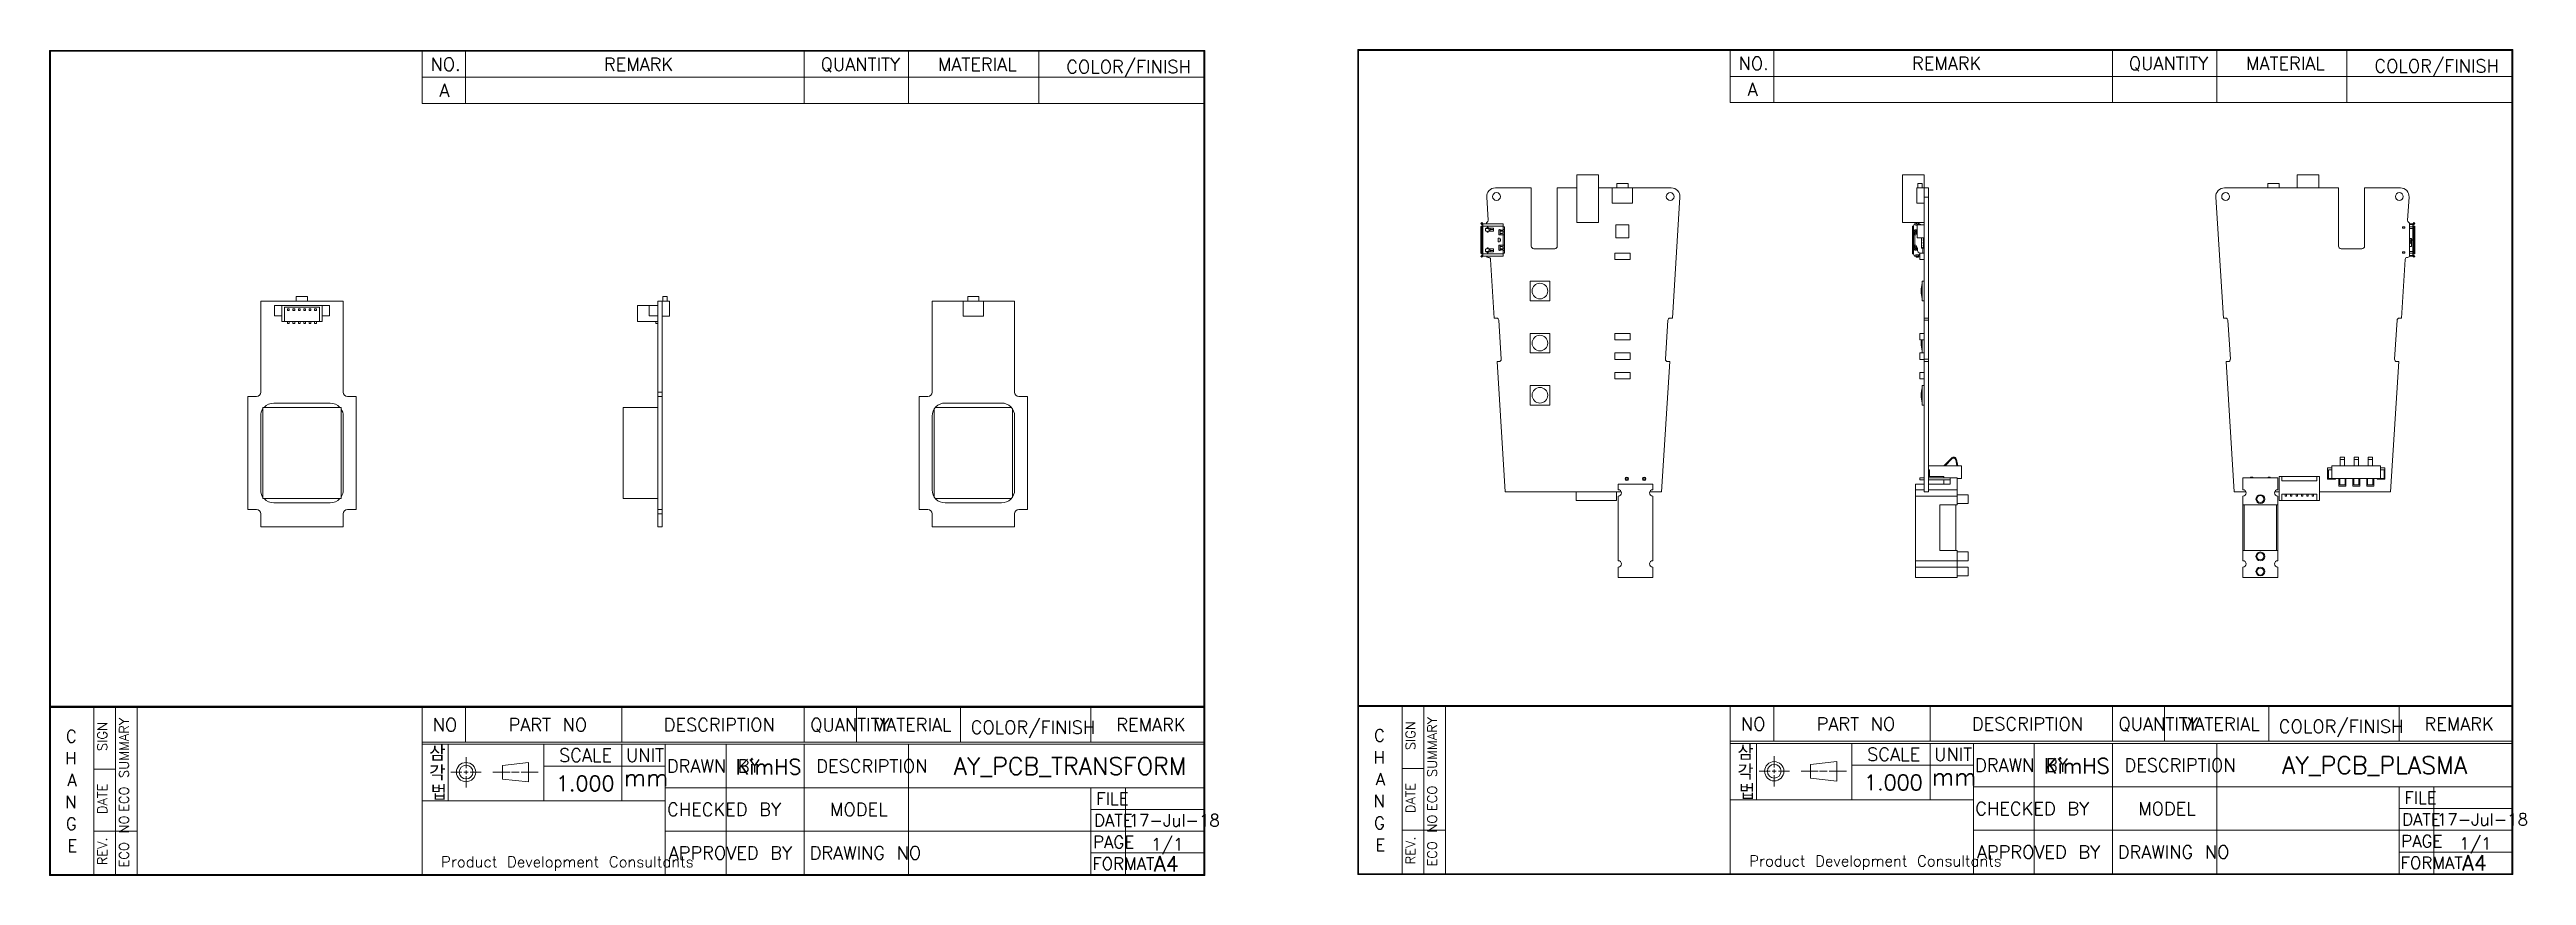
# Model space of a CAD drawing. Header units: inches. Extents: x 80 to 651, y 8 to 198.
import ezdxf

# ---------------------------------------------------------------- set-up
doc = ezdxf.new("R2010")
doc.units = ezdxf.units.IN
doc.header["$LTSCALE"] = 16.335
doc.header["$MEASUREMENT"] = 0
doc.layers.get('0').update_dxf_attribs({"lineweight": 0})
for name, color, linetype, lineweight in [('3_ALL_AXES', 7, 'Continuous', 0), ('5_ALL_CURVES', 7, 'Continuous', 0), ('7_ALL_FEATURES', 7, 'Continuous', 0)]:
    doc.layers.add(name, color=color, linetype=linetype, lineweight=lineweight)
doc.styles.add('Proxy_2FBB', font='txt.shx', dxfattribs={"width": 0.6, "height": 2.5})

msp = doc.modelspace()

# ---------------------------------------------------------------- texts
at = {"color": 2, "linetype": 'Continuous', "style": 'Proxy_2FBB'}
for s, height, p in [('NO.', 3, (168.21, 193.59)), ('REMARK', 3, (208.15, 193.59)), ('QUANTITY', 3, (258.06, 193.59)), ('MATERIAL', 3, (285.06, 193.59)), ('COLOR/FINISH', 3, (314.61, 193.02)), ('NO.', 3, (469.44, 193.79)), ('REMARK', 3, (509.38, 193.79)), ('QUANTITY', 3, (559.3, 193.79)), ('MATERIAL', 3, (586.3, 193.79)), ('COLOR/FINISH', 3, (615.84, 193.22)), ('C', 2.8, (84.25, 38.94)), ('NO', 3, (168.72, 41.49)), ('PART NO', 3, (186.18, 41.49)), ('DESCRIPTION', 3, (221.92, 41.49)), ('QUANTITY', 3, (255.66, 41.49)), ('MATERIAL', 3, (270.06, 41.49)), ('COLOR/FINISH', 3, (292.61, 40.92)), ('REMARK', 3, (326.15, 41.49)), ('C', 2.8, (385.49, 39.14)), ('NO', 3, (469.96, 41.69)), ('PART NO', 3, (487.41, 41.69)), ('DESCRIPTION', 3, (523.16, 41.69)), ('QUANTITY', 3, (556.9, 41.69)), ('MATERIAL', 3, (571.3, 41.69)), ('COLOR/FINISH', 3, (593.84, 41.12)), ('REMARK', 3, (627.38, 41.69)), ('H', 2.8, (84.09, 33.9)), ('삼', 3, (167.92, 34.99)), ('SCALE', 3, (197.81, 34.49)), ('UNIT', 3, (213.23, 34.49)), ('DRAWN BY', 3, (222.65, 31.99)), ('DESCRIPTION', 3, (257.05, 31.99)), ('H', 2.8, (385.33, 34.1)), ('삼', 3, (469.16, 35.19)), ('SCALE', 3, (499.04, 34.69)), ('UNIT', 3, (514.47, 34.69)), ('DRAWN BY', 3, (523.89, 32.19)), ('DESCRIPTION', 3, (558.29, 32.19)), ('A', 2.8, (84.62, 28.86)), ('각', 3, (167.92, 30.49)), ('법', 3, (168.26, 25.99)), ('A', 2.8, (385.86, 29.06)), ('각', 3, (469.16, 30.69)), ('법', 3, (469.5, 26.19)), ('N', 2.8, (84.09, 23.82)), ('CHECKED BY', 3, (222.7, 21.99)), ('MODEL', 3, (260.23, 21.99)), ('FILE', 2.8, (321.52, 24.59)), ('N', 2.8, (385.33, 24.02)), ('CHECKED BY', 3, (523.94, 22.19)), ('MODEL', 3, (561.47, 22.19)), ('FILE', 2.8, (622.75, 24.79)), ('G', 2.8, (84.25, 18.78)), ('PAGE', 2.8, (320.78, 14.59)), ('DATE', 2.8, (321, 19.59)), ('17-Jul-18', 2.8, (328.98, 19.59)), ('1/1', 2.8, (334.14, 14.06)), ('G', 2.8, (385.49, 18.98)), ('PAGE', 2.8, (622.02, 14.79)), ('DATE', 2.8, (622.23, 19.79)), ('17-Jul-18', 2.8, (630.22, 19.79)), ('1/1', 2.8, (635.38, 14.26)), ('E', 2.8, (84.57, 13.74)), ('APPROVED BY', 3, (223.06, 11.99)), ('DRAWING NO', 3, (255.52, 11.99)), ('FORMAT', 2.8, (320.63, 9.59)), ('A4', 3.5, (334.82, 9.24)), ('E', 2.8, (385.81, 13.94)), ('APPROVED BY', 3, (524.3, 12.19)), ('DRAWING NO', 3, (556.76, 12.19)), ('FORMAT', 2.8, (621.87, 9.79)), ('A4', 3.5, (636.06, 9.44))]:
    msp.add_text(s, height=height, dxfattribs=at).set_placement(p)
at = {"color": 6, "linetype": 'Continuous', "style": 'Proxy_2FBB'}
for p in [(170.26, 187.59), (471.5, 187.79)]:
    msp.add_text('A', height=3, dxfattribs=at).set_placement(p)
at = {"color": 2, "linetype": 'Continuous', "style": 'Proxy_2FBB'}
for s, p in [('SIGN', (93.74, 36.93)), ('ECO SUMMARY', (98.74, 22.93)), ('SIGN', (394.98, 37.13)), ('ECO SUMMARY', (399.98, 23.13)), ('DATE', (93.74, 22.43)), ('DATE', (394.98, 22.63)), ('ECO NO', (98.74, 10.14)), ('ECO NO', (399.98, 10.34)), ('REV.', (93.74, 10.64)), ('REV.', (394.98, 10.84))]:
    msp.add_text(s, height=2.2, rotation=90, dxfattribs=at).set_placement(p)
at = {"color": 7, "linetype": 'Continuous', "style": 'Proxy_2FBB'}
for s, height, p in [('KimHS', 3.5, (238.49, 31.57)), ('AY_PCB_TRANSFORM', 4, (288.67, 31.49)), ('KimHS', 3.5, (539.73, 31.77)), ('AY_PCB_PLASMA', 4, (594.56, 31.69)), ('1.000', 3.5, (197.09, 27.74)), ('mm', 4, (212.72, 28.82)), ('1.000', 3.5, (498.33, 27.94)), ('mm', 4, (513.96, 29.02)), ('Product Development Consultants', 2.5, (170.65, 10.19)), ('Product Development Consultants', 2.5, (471.89, 10.39))]:
    msp.add_text(s, height=height, dxfattribs=at).set_placement(p)

# ---------------------------------------------------------------- blocks, each defined once
blk = doc.blocks.new('SYMBOL_2_BL0', base_point=(117.48, 33.77))
at = {"color": 3, "linetype": 'Continuous'}
for p, q in [((110.91, 34.68), (110.91, 37.27)), ((125.33, 36.01), (119.3, 35.35)), ((119.3, 35.35), (119.3, 32.2)), ((125.33, 31.54), (125.33, 36.01)), ((109.96, 33.8), (107.42, 33.8)), ((111.38, 33.8), (110.43, 33.8)), ((110.91, 33.36), (110.91, 34.19)), ((110.91, 30.27), (110.91, 32.86)), ((114.39, 33.8), (111.86, 33.8)), ((117.09, 33.8), (121.05, 33.8)), ((119.3, 32.2), (125.33, 31.54)), ((121.36, 33.8), (123.11, 33.8)), ((127.54, 33.8), (123.58, 33.8))]:
    blk.add_line(p, q, dxfattribs=at)
for radius in [2.22, 1.58]:
    blk.add_circle((110.91, 33.8), radius, dxfattribs=at)

# ---------------------------------------------------------------- linework, layer by layer
at = {"color": 7, "linetype": 'Continuous'}
for p, q in [((80.49, 8.29), (80.49, 198.29)), ((80.49, 198.29), (346.49, 198.29)), ((80.59, 8.39), (80.59, 198.19)), ((80.59, 198.19), (346.39, 198.19)), ((80.69, 8.49), (80.69, 198.09)), ((80.69, 198.09), (346.29, 198.09)), ((346.29, 8.49), (346.29, 198.09)), ((346.39, 8.39), (346.39, 198.19)), ((346.49, 8.29), (346.49, 198.29)), ((381.73, 8.49), (381.73, 198.49)), ((381.73, 198.49), (647.73, 198.49)), ((381.83, 8.59), (381.83, 198.39)), ((381.83, 198.39), (647.63, 198.39)), ((381.93, 8.69), (381.93, 198.29)), ((381.93, 198.29), (647.53, 198.29)), ((647.53, 8.69), (647.53, 198.29)), ((647.63, 8.59), (647.63, 198.39)), ((647.73, 8.49), (647.73, 198.49)), ((80.69, 47.26), (346.29, 47.26)), ((80.69, 47.24), (346.29, 47.24)), ((80.69, 47.21), (346.29, 47.21)), ((80.69, 47.19), (346.29, 47.19)), ((80.69, 47.16), (346.29, 47.16)), ((80.69, 47.14), (346.29, 47.14)), ((80.69, 47.11), (346.29, 47.11)), ((80.69, 47.09), (346.29, 47.09)), ((80.69, 47.06), (346.29, 47.06)), ((80.69, 47.04), (346.29, 47.04)), ((80.69, 47.01), (346.29, 47.01)), ((80.69, 46.99), (346.29, 46.99)), ((381.93, 47.46), (647.53, 47.46)), ((381.93, 47.44), (647.53, 47.44)), ((381.93, 47.41), (647.53, 47.41)), ((381.93, 47.39), (647.53, 47.39)), ((381.93, 47.36), (647.53, 47.36)), ((381.93, 47.34), (647.53, 47.34)), ((381.93, 47.31), (647.53, 47.31)), ((381.93, 47.29), (647.53, 47.29)), ((381.93, 47.26), (647.53, 47.26)), ((381.93, 47.24), (647.53, 47.24)), ((381.93, 47.21), (647.53, 47.21)), ((381.93, 47.19), (647.53, 47.19)), ((80.49, 8.29), (346.49, 8.29)), ((80.59, 8.39), (346.39, 8.39)), ((80.69, 8.49), (346.29, 8.49)), ((381.73, 8.49), (647.73, 8.49)), ((381.83, 8.59), (647.63, 8.59)), ((381.93, 8.69), (647.53, 8.69))]:
    msp.add_line(p, q, dxfattribs=at)
at = {"color": 2, "linetype": 'Continuous'}
for p, q in [((166.29, 198.09), (346.29, 198.09)), ((166.29, 198.09), (166.29, 186.09)), ((176.29, 198.09), (176.29, 186.09)), ((254.29, 198.09), (254.29, 186.09)), ((278.29, 198.09), (278.29, 186.09)), ((308.29, 198.09), (308.29, 186.09)), ((346.29, 198.09), (346.29, 186.09)), ((467.53, 198.29), (647.53, 198.29)), ((467.53, 198.29), (467.53, 186.29)), ((477.53, 198.29), (477.53, 186.29)), ((555.53, 198.29), (555.53, 186.29)), ((579.53, 198.29), (579.53, 186.29)), ((609.53, 198.29), (609.53, 186.29)), ((647.53, 198.29), (647.53, 186.29)), ((166.29, 192.09), (346.29, 192.09)), ((467.53, 192.29), (647.53, 192.29)), ((166.29, 186.09), (346.29, 186.09)), ((467.53, 186.29), (647.53, 186.29)), ((80.69, 8.49), (80.69, 46.99)), ((80.69, 46.99), (100.69, 46.99)), ((90.69, 8.49), (90.69, 46.99)), ((95.69, 8.49), (95.69, 46.99)), ((100.69, 8.49), (100.69, 46.99)), ((166.29, 38.99), (166.29, 46.99)), ((166.29, 46.99), (346.29, 46.99)), ((176.29, 38.99), (176.29, 46.99)), ((212.29, 38.99), (212.29, 46.99)), ((254.29, 38.99), (254.29, 46.99)), ((266.29, 38.99), (266.29, 46.99)), ((290.29, 38.99), (290.29, 46.99)), ((320.29, 38.99), (320.29, 46.99)), ((346.29, 38.99), (346.29, 46.99)), ((381.93, 8.69), (381.93, 47.19)), ((381.93, 47.19), (401.93, 47.19)), ((391.93, 8.69), (391.93, 47.19)), ((396.93, 8.69), (396.93, 47.19)), ((401.93, 8.69), (401.93, 47.19)), ((467.53, 39.19), (467.53, 47.19)), ((467.53, 47.19), (647.53, 47.19)), ((477.53, 39.19), (477.53, 47.19)), ((513.53, 39.19), (513.53, 47.19)), ((555.53, 39.19), (555.53, 47.19)), ((567.53, 39.19), (567.53, 47.19)), ((591.53, 39.19), (591.53, 47.19)), ((621.53, 39.19), (621.53, 47.19)), ((647.53, 39.19), (647.53, 47.19)), ((166.29, 38.99), (346.29, 38.99)), ((166.29, 38.99), (346.29, 38.99)), ((166.29, 8.49), (166.29, 38.99)), ((166.29, 38.49), (346.29, 38.49)), ((166.29, 38.49), (166.29, 8.49)), ((172.29, 38.49), (172.29, 25.49)), ((194.29, 38.49), (194.29, 25.49)), ((212.29, 38.49), (212.29, 25.49)), ((222.29, 38.49), (222.29, 8.49)), ((236.29, 38.49), (236.29, 8.49)), ((254.29, 38.49), (254.29, 8.49)), ((278.29, 38.49), (278.29, 8.49)), ((346.29, 38.49), (346.29, 8.49)), ((467.53, 39.19), (647.53, 39.19)), ((467.53, 39.19), (647.53, 39.19)), ((467.53, 8.69), (467.53, 39.19)), ((467.53, 38.69), (647.53, 38.69)), ((467.53, 38.69), (467.53, 8.69)), ((473.53, 38.69), (473.53, 25.69)), ((495.53, 38.69), (495.53, 25.69)), ((513.53, 38.69), (513.53, 25.69)), ((523.53, 38.69), (523.53, 8.69)), ((537.53, 38.69), (537.53, 8.69)), ((555.53, 38.69), (555.53, 8.69)), ((579.53, 38.69), (579.53, 8.69)), ((647.53, 38.69), (647.53, 8.69)), ((90.69, 32.74), (95.69, 32.74)), ((194.29, 33.49), (222.29, 33.49)), ((391.93, 32.94), (396.93, 32.94)), ((495.53, 33.69), (523.53, 33.69)), ((523.53, 28.69), (647.53, 28.69)), ((621.53, 28.69), (621.53, 8.69)), ((629.53, 28.69), (629.53, 8.69)), ((166.29, 25.49), (222.29, 25.49)), ((222.29, 28.49), (346.29, 28.49)), ((320.29, 28.49), (320.29, 8.49)), ((320.29, 23.49), (346.29, 23.49)), ((328.29, 28.49), (328.29, 8.49)), ((467.53, 25.69), (523.53, 25.69)), ((621.53, 23.69), (647.53, 23.69)), ((90.69, 18.49), (100.69, 18.49)), ((222.29, 18.49), (346.29, 18.49)), ((391.93, 18.69), (401.93, 18.69)), ((523.53, 18.69), (647.53, 18.69)), ((320.29, 13.49), (346.29, 13.49)), ((621.53, 13.69), (647.53, 13.69)), ((80.69, 8.49), (100.69, 8.49)), ((166.29, 8.49), (346.29, 8.49)), ((381.93, 8.69), (401.93, 8.69)), ((467.53, 8.69), (647.53, 8.69))]:
    msp.add_line(p, q, dxfattribs=at)
at = {"layer": '3_ALL_AXES', "color": 7, "linetype": 'Continuous'}
for p, q in [((516.69, 102.63), (518.44, 104.42)), ((518.58, 104.28), (516.97, 102.63)), ((519.69, 102.63), (519.43, 104.02)), ((519.63, 104.06), (519.9, 102.63)), ((607.98, 104.63), (608.98, 104.63)), ((607.98, 104.63), (607.98, 102.63)), ((607.98, 104.06), (608.98, 104.06)), ((608.98, 104.63), (608.98, 102.63)), ((611.18, 104.63), (612.18, 104.63)), ((611.18, 104.63), (611.18, 102.63)), ((611.18, 104.06), (612.18, 104.06)), ((612.18, 104.63), (612.18, 102.63)), ((614.38, 104.63), (615.38, 104.63)), ((614.38, 104.63), (614.38, 102.63)), ((614.38, 104.06), (615.38, 104.06)), ((615.38, 104.63), (615.38, 102.63)), ((441.69, 97.13), (441.69, 98.38)), ((449.69, 98.38), (449.69, 97.13)), ((510.19, 76.88), (510.19, 98.38)), ((510.19, 97.13), (512.19, 97.13)), ((516.69, 100.13), (513.19, 100.13)), ((513.19, 97.13), (519.79, 97.13)), ((516.69, 99.88), (516.69, 100.13)), ((516.69, 98.38), (516.69, 99.38)), ((519.79, 93.63), (519.79, 99.88)), ((585.58, 99.88), (585.58, 97.13)), ((593.58, 97.13), (593.58, 99.88)), ((593.95, 94.63), (593.95, 100.13)), ((603.2, 94.63), (603.2, 100.13)), ((432.06, 94.63), (432.06, 96.63)), ((441.31, 94.63), (432.06, 94.63)), ((441.31, 94.63), (441.31, 96.63)), ((441.69, 80.78), (441.69, 95.63)), ((449.69, 95.63), (449.69, 80.78)), ((510.19, 95.63), (519.79, 95.63)), ((519.79, 93.63), (515.79, 93.63)), ((515.79, 93.63), (515.79, 83.13)), ((519.49, 93.63), (519.49, 83.13)), ((519.79, 95.98), (522.29, 95.98)), ((519.79, 93.98), (522.29, 93.98)), ((522.29, 95.98), (522.29, 93.98)), ((585.58, 95.63), (585.58, 80.78)), ((585.58, 93.63), (593.58, 93.63)), ((585.88, 93.63), (585.88, 83.13)), ((593.28, 93.63), (593.28, 83.13)), ((593.58, 80.78), (593.58, 95.63)), ((595.3, 96.13), (595.3, 95.63)), ((595.6, 95.63), (595.3, 95.63)), ((595.6, 96.13), (595.6, 95.63)), ((596.55, 96.13), (596.55, 95.63)), ((596.85, 95.63), (596.55, 95.63)), ((596.85, 96.13), (596.85, 95.63)), ((597.8, 96.13), (597.8, 95.63)), ((598.1, 95.63), (597.8, 95.63)), ((598.1, 96.13), (598.1, 95.63)), ((599.05, 96.13), (599.05, 95.63)), ((599.35, 95.63), (599.05, 95.63)), ((599.35, 96.13), (599.35, 95.63)), ((600.3, 96.13), (600.3, 95.63)), ((600.6, 95.63), (600.3, 95.63)), ((600.6, 96.13), (600.6, 95.63)), ((601.55, 96.13), (601.55, 95.63)), ((601.85, 95.63), (601.55, 95.63)), ((601.85, 96.13), (601.85, 95.63)), ((510.19, 80.78), (522.29, 80.78)), ((519.79, 83.13), (515.79, 83.13)), ((519.79, 76.88), (519.79, 83.13)), ((519.79, 82.78), (522.29, 82.78)), ((522.29, 82.78), (522.29, 80.78)), ((585.58, 83.13), (593.58, 83.13)), ((441.69, 76.88), (441.69, 79.28)), ((449.69, 79.28), (449.69, 76.88)), ((510.19, 79.28), (522.29, 79.28)), ((519.79, 77.28), (522.29, 77.28)), ((522.29, 79.28), (522.29, 77.28)), ((585.58, 79.28), (585.58, 76.88)), ((593.58, 76.88), (593.58, 79.28))]:
    msp.add_line(p, q, dxfattribs=at)
for centre, radius in [((413.69, 164.63), 0.9), ((453.69, 164.63), 0.9), ((581.58, 164.63), 0.9), ((621.58, 164.63), 0.9), ((443.69, 99.63), 0.4), ((447.69, 99.63), 0.4), ((589.58, 94.98), 1), ((589.58, 94.98), 0.8), ((589.58, 81.78), 1), ((589.58, 81.78), 0.8), ((589.58, 78.28), 1), ((589.58, 78.28), 0.8)]:
    msp.add_circle(centre, radius, dxfattribs=at)
for centre, radius, start, end in [((518.94, 103.93), 0.7, 10.6458, 135.6458), ((518.94, 103.93), 0.5, 10.6458, 135.6458), ((441.69, 96.38), 0.75, 270, 90), ((449.69, 96.38), 0.75, 90, 270), ((585.58, 96.38), 0.75, 270, 90), ((587.58, 99.63), 0.4, 38.9697, 141.0303), ((591.58, 99.63), 0.4, 38.9697, 141.0303), ((593.58, 96.38), 0.75, 90, 270), ((441.69, 80.03), 0.75, 270, 90), ((449.69, 80.03), 0.75, 90, 270), ((585.58, 80.03), 0.75, 270, 90), ((593.58, 80.03), 0.75, 90, 270)]:
    msp.add_arc(centre, radius, start, end, dxfattribs=at)
at = {"layer": '5_ALL_CURVES', "color": 4, "linetype": 'Continuous'}
for p, q in [((606.08, 102.13), (605.08, 102.13)), ((605.08, 102.13), (605.08, 99.53)), ((605.08, 99.53), (606.88, 99.53)), ((606.88, 99.53), (606.88, 99.73)), ((607.68, 99.73), (607.68, 97.93)), ((607.68, 97.93), (609.28, 97.93)), ((609.28, 97.93), (609.28, 99.73)), ((610.88, 97.93), (610.88, 99.73)), ((612.48, 97.93), (610.88, 97.93)), ((612.48, 99.73), (612.48, 97.93)), ((614.08, 97.93), (614.08, 99.73)), ((615.68, 97.93), (614.08, 97.93)), ((615.68, 99.73), (615.68, 97.93)), ((616.48, 99.53), (616.48, 99.73)), ((618.28, 99.53), (616.48, 99.53)), ((617.28, 102.13), (618.28, 102.13)), ((618.28, 102.13), (618.28, 99.53))]:
    msp.add_line(p, q, dxfattribs=at)
at = {"layer": '7_ALL_FEATURES', "color": 7, "linetype": 'Continuous'}
for p, q in [((421.69, 166.63), (413.43, 166.63)), ((421.69, 166.63), (421.69, 153.23)), ((427.69, 166.63), (427.69, 153.23)), ((432.19, 166.63), (427.69, 166.63)), ((432.19, 169.63), (432.19, 158.63)), ((437.19, 169.63), (432.19, 169.63)), ((437.19, 169.63), (437.19, 158.63)), ((437.19, 166.63), (453.94, 166.63)), ((440.34, 163.13), (440.34, 166.63)), ((441.39, 166.63), (441.39, 167.63)), ((441.39, 167.63), (443.99, 167.63)), ((443.99, 166.63), (443.99, 167.63)), ((445.04, 163.13), (445.04, 166.63)), ((507.19, 169.63), (507.19, 158.63)), ((512.19, 169.63), (507.19, 169.63)), ((510.49, 163.13), (510.49, 166.63)), ((510.49, 166.63), (513.19, 166.63)), ((510.69, 166.63), (510.69, 167.63)), ((510.69, 167.63), (511.69, 167.63)), ((511.69, 166.63), (511.69, 167.63)), ((512.19, 96.63), (512.19, 169.63)), ((513.19, 96.63), (513.19, 166.63)), ((581.32, 166.63), (607.58, 166.63)), ((591.28, 166.63), (591.28, 167.63)), ((591.28, 167.63), (593.88, 167.63)), ((593.88, 166.63), (593.88, 167.63)), ((598.08, 169.63), (598.08, 166.63)), ((603.08, 169.63), (598.08, 169.63)), ((603.08, 169.63), (603.08, 166.63)), ((607.58, 166.63), (607.58, 153.23)), ((613.58, 166.63), (613.58, 153.23)), ((613.58, 166.63), (621.83, 166.63)), ((411.43, 164.51), (411.77, 159.16)), ((440.34, 163.13), (445.04, 163.13)), ((454.19, 136.63), (455.94, 164.51)), ((510.49, 163.13), (512.19, 163.13)), ((512.19, 164.51), (513.19, 164.51)), ((581.07, 136.63), (579.32, 164.51)), ((623.83, 164.51), (623.5, 159.16)), ((410.1, 158.43), (410.34, 158.62)), ((410.3, 158.19), (410.1, 158.43)), ((410.11, 157.63), (410.11, 151.63)), ((410.34, 157.63), (410.11, 157.63)), ((410.23, 158.28), (410.46, 158.47)), ((415.24, 157.83), (410.23, 157.83)), ((410.54, 158.38), (410.3, 158.19)), ((410.46, 158.47), (410.34, 158.62)), ((410.34, 157.63), (410.34, 151.63)), ((410.46, 158.47), (410.54, 158.38)), ((410.54, 158.38), (410.54, 150.88)), ((410.54, 158.38), (415.24, 158.38)), ((411.13, 157.16), (411.13, 156.86)), ((411.93, 157.3), (411.21, 157.3)), ((411.54, 157.36), (411.36, 157.36)), ((411.36, 156.66), (411.54, 156.66)), ((411.54, 157.48), (411.54, 157.36)), ((411.54, 157.48), (411.79, 157.48)), ((411.54, 156.66), (411.54, 156.53)), ((411.79, 157.36), (411.79, 157.48)), ((413.01, 157.36), (411.79, 157.36)), ((411.79, 156.53), (411.79, 156.66)), ((411.79, 156.66), (413.01, 156.66)), ((411.93, 157.03), (411.93, 157.36)), ((412.09, 156.88), (412.08, 156.88)), ((412.09, 156.88), (412.24, 156.88)), ((412.24, 156.88), (412.24, 157.36)), ((413.01, 157.34), (412.24, 157.34)), ((412.24, 157.04), (413.01, 157.04)), ((413.01, 157.03), (412.24, 157.03)), ((413.01, 156.66), (413.01, 157.36)), ((414.09, 155.04), (414.09, 154.22)), ((414.39, 155.04), (414.09, 155.04)), ((414.09, 154.22), (414.39, 154.22)), ((414.24, 155.84), (414.24, 157)), ((414.24, 157), (414.39, 157)), ((415.54, 155.84), (414.24, 155.84)), ((414.39, 157), (414.39, 157.07)), ((414.39, 157.07), (414.54, 157.07)), ((414.52, 157), (414.52, 155.84)), ((414.52, 157), (414.54, 157)), ((414.52, 155), (414.52, 154.26)), ((414.54, 157.07), (414.54, 156.25)), ((414.54, 156.92), (415.24, 156.92)), ((415.24, 156.69), (414.54, 156.69)), ((414.94, 156.16), (414.64, 156.16)), ((414.64, 154.47), (414.64, 154.79)), ((415.24, 155.84), (415.24, 158.38)), ((415.24, 157.63), (415.54, 157.63)), ((415.54, 157.08), (415.24, 157.08)), ((415.24, 156.53), (415.54, 156.53)), ((415.24, 153.42), (415.24, 155.84)), ((415.54, 151.63), (415.54, 157.63)), ((437.19, 158.63), (432.19, 158.63)), ((441.19, 158.13), (441.19, 155.13)), ((444.19, 158.13), (441.19, 158.13)), ((441.19, 155.13), (444.19, 155.13)), ((444.19, 155.13), (444.19, 158.13)), ((512.19, 158.63), (507.19, 158.63)), ((509.47, 157.63), (509.47, 151.63)), ((509.71, 157.83), (509.62, 157.83)), ((509.71, 151.43), (509.71, 157.83)), ((510.01, 156.92), (509.71, 156.92)), ((510.25, 155.84), (509.71, 155.84)), ((510.03, 156.86), (509.78, 156.69)), ((510.15, 156.16), (509.78, 156.69)), ((509.91, 156.51), (509.91, 155.84)), ((510.22, 156.58), (509.98, 156.41)), ((510.01, 156.92), (510.01, 157)), ((510.44, 157), (510.01, 157)), ((510.01, 155.84), (510.01, 153.42)), ((510.4, 156.34), (510.03, 156.86)), ((510.4, 156.34), (510.15, 156.16)), ((510.25, 155.84), (510.59, 156.42)), ((510.26, 158.38), (510.26, 158.08)), ((510.26, 158.38), (510.9, 158.38)), ((510.26, 158.08), (510.59, 158.08)), ((510.26, 158.08), (510.59, 158.08)), ((510.31, 158.47), (510.31, 158.38)), ((510.44, 156.16), (510.44, 157)), ((510.7, 158.62), (510.51, 158.62)), ((510.59, 155.13), (510.59, 158.13)), ((512.19, 158.13), (510.59, 158.13)), ((512.19, 155.13), (510.59, 155.13)), ((510.9, 158.38), (510.9, 158.47)), ((510.9, 158.13), (510.9, 158.38)), ((511.29, 158.22), (511.2, 158.13)), ((511.29, 158.22), (511.38, 158.13)), ((511.55, 152.71), (511.55, 155.13)), ((511.91, 154.76), (511.91, 154.51)), ((511.91, 154.76), (512.19, 154.76)), ((511.91, 154.51), (512.19, 154.51)), ((511.91, 154.11), (511.91, 153.86)), ((511.91, 154.11), (512.19, 154.11)), ((512.03, 155.13), (512.03, 154.76)), ((512.03, 154.51), (512.03, 154.11)), ((512.04, 154.51), (512.04, 154.76)), ((512.04, 153.86), (512.04, 154.11)), ((622.33, 157.63), (622.33, 157.33)), ((622.83, 157.63), (622.33, 157.63)), ((622.33, 157.33), (622.83, 157.33)), ((622.83, 157.33), (622.83, 157.63)), ((623.95, 158.38), (624.73, 158.38)), ((623.96, 158.28), (623.96, 151.13)), ((624.73, 158.22), (623.96, 158.22)), ((623.96, 157.69), (624.73, 157.69)), ((625.03, 157.3), (623.96, 157.3)), ((624.38, 154.98), (623.96, 154.98)), ((623.99, 154.39), (624.22, 154.06)), ((624.23, 154.07), (624.01, 154.4)), ((624.12, 154.64), (625.03, 154.64)), ((624.12, 154.62), (625.03, 154.62)), ((624.38, 154.64), (624.38, 154.98)), ((624.38, 153.13), (624.38, 154.62)), ((624.73, 158.38), (624.93, 158.62)), ((624.73, 154.64), (624.73, 158.38)), ((624.73, 158.38), (624.73, 158.38)), ((624.73, 158.38), (624.96, 158.19)), ((625.03, 157.83), (624.73, 157.83)), ((624.73, 154.62), (624.73, 154.64)), ((624.73, 154.62), (624.73, 151.96)), ((624.8, 158.47), (625.03, 158.28)), ((624.92, 154.84), (624.92, 157.1)), ((625.16, 157.1), (624.92, 157.1)), ((624.92, 154.84), (625.16, 154.84)), ((624.92, 152.16), (624.92, 154.42)), ((625.16, 154.42), (624.92, 154.42)), ((624.93, 158.62), (625.16, 158.43)), ((624.96, 158.19), (625.16, 158.43)), ((624.96, 157.83), (624.96, 157.3)), ((624.96, 154.64), (624.96, 154.62)), ((625.16, 151.63), (625.16, 157.63)), ((410.1, 150.83), (410.3, 151.07)), ((410.34, 150.64), (410.1, 150.83)), ((410.11, 151.63), (410.34, 151.63)), ((410.23, 151.43), (415.24, 151.43)), ((410.46, 150.79), (410.23, 150.99)), ((410.54, 150.88), (410.3, 151.07)), ((410.34, 150.64), (410.46, 150.79)), ((410.54, 150.88), (410.46, 150.79)), ((415.24, 150.88), (410.54, 150.88)), ((411.13, 152.41), (411.13, 152.11)), ((411.21, 151.96), (411.93, 151.96)), ((411.54, 152.61), (411.36, 152.61)), ((411.36, 151.91), (411.54, 151.91)), ((411.54, 152.73), (411.54, 152.61)), ((411.54, 151.91), (411.54, 151.78)), ((411.79, 151.78), (411.54, 151.78)), ((411.79, 152.61), (411.79, 152.73)), ((413.01, 152.61), (411.79, 152.61)), ((411.79, 151.78), (411.79, 151.91)), ((411.79, 151.91), (413.01, 151.91)), ((411.8, 150.63), (411.83, 150.63)), ((411.93, 151.91), (411.93, 152.23)), ((412.08, 152.38), (412.09, 152.38)), ((412.24, 152.38), (412.09, 152.38)), ((412.24, 151.91), (412.24, 152.38)), ((412.24, 152.23), (413.01, 152.23)), ((413.01, 152.22), (412.24, 152.22)), ((412.24, 151.93), (413.01, 151.93)), ((412.33, 150.16), (413.18, 136.63)), ((413.01, 151.91), (413.01, 152.61)), ((414.24, 152.26), (414.24, 153.42)), ((414.24, 153.42), (415.54, 153.42)), ((414.39, 152.26), (414.24, 152.26)), ((414.39, 152.19), (414.39, 152.26)), ((414.54, 152.19), (414.39, 152.19)), ((414.52, 153.42), (414.52, 152.26)), ((414.52, 152.26), (414.54, 152.26)), ((414.54, 153.02), (414.54, 152.19)), ((414.54, 152.57), (415.24, 152.57)), ((415.24, 152.34), (414.54, 152.34)), ((414.64, 153.1), (414.94, 153.1)), ((415.24, 150.88), (415.24, 153.42)), ((415.24, 152.73), (415.54, 152.73)), ((415.24, 152.18), (415.54, 152.18)), ((415.54, 151.63), (415.24, 151.63)), ((422.29, 152.63), (427.09, 152.63)), ((440.94, 151.63), (440.94, 150.13)), ((444.44, 151.63), (440.94, 151.63)), ((440.94, 150.13), (444.44, 150.13)), ((444.44, 150.13), (444.44, 151.63)), ((509.62, 151.43), (509.71, 151.43)), ((509.71, 153.42), (510.25, 153.42)), ((510.01, 152.34), (509.71, 152.34)), ((509.78, 152.57), (510.15, 153.1)), ((510.03, 152.4), (509.78, 152.57)), ((509.91, 153.42), (509.91, 152.76)), ((509.98, 152.85), (510.22, 152.68)), ((510.01, 152.26), (510.01, 152.34)), ((510.01, 152.26), (510.44, 152.26)), ((510.03, 152.4), (510.4, 152.92)), ((510.15, 153.1), (510.4, 152.92)), ((510.65, 152.73), (510.25, 153.42)), ((510.9, 151.19), (510.26, 151.19)), ((510.26, 151.18), (510.26, 150.88)), ((510.9, 151.18), (510.26, 151.18)), ((510.9, 150.88), (510.26, 150.88)), ((510.31, 150.88), (510.31, 150.79)), ((510.44, 152.26), (510.44, 153.11)), ((510.51, 150.64), (510.7, 150.64)), ((510.65, 152.73), (510.65, 152.18)), ((510.9, 151.18), (510.9, 150.88)), ((510.9, 150.79), (510.9, 150.88)), ((511.19, 151.37), (511.08, 151.26)), ((511.19, 151.36), (511.08, 151.25)), ((511.08, 151.25), (511.19, 151.14)), ((511.19, 150.13), (511.19, 151.63)), ((512.19, 151.63), (511.19, 151.63)), ((512.19, 150.13), (511.19, 150.13)), ((512.16, 152.71), (511.55, 152.71)), ((511.75, 152.84), (511.75, 152.71)), ((511.75, 152.84), (511.98, 152.84)), ((511.76, 152.87), (511.76, 152.84)), ((512.03, 152.87), (511.76, 152.87)), ((511.86, 151.63), (511.86, 152.71)), ((511.91, 153.86), (512.19, 153.86)), ((511.91, 153.46), (511.91, 153.21)), ((511.91, 153.46), (512.19, 153.46)), ((511.91, 153.21), (512.19, 153.21)), ((511.98, 152.71), (511.98, 152.87)), ((512.03, 153.86), (512.03, 153.46)), ((512.03, 153.21), (512.03, 152.87)), ((512.04, 153.21), (512.04, 153.46)), ((512.16, 152.71), (512.16, 151.63)), ((512.19, 151.93), (512.16, 151.93)), ((612.98, 152.63), (608.18, 152.63)), ((622.93, 150.16), (622.08, 136.63)), ((622.33, 151.93), (622.33, 151.63)), ((622.83, 151.93), (622.33, 151.93)), ((622.33, 151.63), (622.83, 151.63)), ((622.83, 151.63), (622.83, 151.93)), ((623.43, 150.63), (623.46, 150.63)), ((624.73, 150.88), (623.89, 150.88)), ((623.95, 151.04), (624.73, 151.04)), ((624.1, 153.84), (623.96, 153.84)), ((623.96, 153.82), (624.1, 153.82)), ((623.96, 153.13), (624.38, 153.13)), ((623.96, 151.96), (625.03, 151.96)), ((624.73, 151.57), (623.96, 151.57)), ((624.73, 150.88), (624.73, 151.96)), ((624.73, 151.43), (625.03, 151.43)), ((624.73, 150.88), (624.96, 151.07)), ((624.73, 150.88), (624.93, 150.64)), ((625.03, 150.99), (624.8, 150.79)), ((624.92, 152.16), (625.16, 152.16)), ((625.16, 150.83), (624.93, 150.64)), ((624.96, 151.96), (624.96, 151.43)), ((624.96, 151.07), (625.16, 150.83)), ((421.44, 145.13), (421.44, 140.63)), ((425.94, 145.13), (421.44, 145.13)), ((425.94, 140.63), (425.94, 145.13)), ((511.49, 142.9), (511.49, 142.86)), ((511.69, 140.63), (511.69, 145.13)), ((512.19, 145.13), (511.69, 145.13)), ((129.12, 140.58), (129.12, 119.58)), ((148.12, 140.58), (129.12, 140.58)), ((132.29, 139.58), (132.29, 137.18)), ((144.94, 139.58), (132.29, 139.58)), ((132.29, 137.18), (133.99, 137.18)), ((133.99, 139.58), (133.99, 135.88)), ((134.59, 135.88), (134.59, 139.18)), ((142.64, 139.18), (134.59, 139.18)), ((135.29, 138.78), (135.29, 138.38)), ((135.69, 138.78), (135.29, 138.78)), ((135.29, 138.38), (135.69, 138.38)), ((135.69, 138.38), (135.69, 138.78)), ((136.54, 138.78), (136.54, 138.38)), ((136.94, 138.78), (136.54, 138.78)), ((136.54, 138.38), (136.94, 138.38)), ((136.94, 138.38), (136.94, 138.78)), ((137.32, 140.58), (137.32, 141.58)), ((137.32, 141.58), (139.92, 141.58)), ((137.79, 138.78), (137.79, 138.38)), ((138.19, 138.78), (137.79, 138.78)), ((137.79, 138.38), (138.19, 138.38)), ((138.19, 138.38), (138.19, 138.78)), ((139.04, 138.78), (139.04, 138.38)), ((139.44, 138.78), (139.04, 138.78)), ((139.04, 138.38), (139.44, 138.38)), ((139.44, 138.38), (139.44, 138.78)), ((139.92, 140.58), (139.92, 141.58)), ((140.29, 138.78), (140.29, 138.38)), ((140.69, 138.78), (140.29, 138.78)), ((140.29, 138.38), (140.69, 138.38)), ((140.69, 138.38), (140.69, 138.78)), ((141.54, 138.78), (141.54, 138.38)), ((141.94, 138.78), (141.54, 138.78)), ((141.54, 138.38), (141.94, 138.38)), ((141.94, 138.38), (141.94, 138.78)), ((142.64, 135.88), (142.64, 139.18)), ((143.24, 135.88), (143.24, 139.58)), ((143.24, 137.18), (144.94, 137.18)), ((144.94, 137.18), (144.94, 139.58)), ((148.12, 119.58), (148.12, 140.58)), ((215.85, 135.88), (215.85, 139.58)), ((220.55, 139.58), (215.85, 139.58)), ((218.55, 137.18), (218.55, 139.58)), ((220.55, 137.18), (218.55, 137.18)), ((220.55, 88.58), (220.55, 140.58)), ((220.55, 140.58), (223.25, 140.58)), ((221.55, 88.58), (221.55, 140.58)), ((221.55, 137.08), (223.25, 137.08)), ((221.75, 140.58), (221.75, 141.58)), ((221.75, 141.58), (222.75, 141.58)), ((222.75, 140.58), (222.75, 141.58)), ((223.25, 137.08), (223.25, 140.58)), ((283.72, 119.58), (283.72, 140.58)), ((283.72, 140.58), (302.72, 140.58)), ((290.87, 137.08), (290.87, 140.58)), ((290.87, 137.08), (295.57, 137.08)), ((291.92, 140.58), (291.92, 141.58)), ((291.92, 141.58), (294.52, 141.58)), ((294.52, 140.58), (294.52, 141.58)), ((295.57, 137.08), (295.57, 140.58)), ((302.72, 140.58), (302.72, 119.58)), ((421.44, 140.63), (425.94, 140.63)), ((512.19, 140.63), (511.69, 140.63)), ((133.99, 135.88), (143.24, 135.88)), ((135.29, 135.88), (135.29, 135.38)), ((135.29, 135.38), (135.69, 135.38)), ((135.69, 135.38), (135.69, 135.88)), ((136.54, 135.88), (136.54, 135.38)), ((136.54, 135.38), (136.94, 135.38)), ((136.94, 135.38), (136.94, 135.88)), ((137.79, 135.88), (137.79, 135.38)), ((137.79, 135.38), (138.19, 135.38)), ((138.19, 135.38), (138.19, 135.88)), ((139.04, 135.88), (139.04, 135.38)), ((139.04, 135.38), (139.44, 135.38)), ((139.44, 135.38), (139.44, 135.88)), ((140.29, 135.88), (140.29, 135.38)), ((140.29, 135.38), (140.69, 135.38)), ((140.69, 135.38), (140.69, 135.88)), ((141.54, 135.88), (141.54, 135.38)), ((141.54, 135.38), (141.94, 135.38)), ((141.94, 135.38), (141.94, 135.88)), ((220.55, 135.88), (215.85, 135.88)), ((220.1, 135.38), (220.1, 135.88)), ((220.55, 135.38), (220.1, 135.38)), ((413.18, 136.63), (413.71, 136.63)), ((414.77, 127.16), (414.21, 136.16)), ((421.44, 133.13), (421.44, 128.63)), ((425.94, 133.13), (421.44, 133.13)), ((425.94, 128.63), (425.94, 133.13)), ((440.94, 133.13), (440.94, 131.63)), ((444.44, 133.13), (440.94, 133.13)), ((440.94, 131.63), (444.44, 131.63)), ((444.44, 131.63), (444.44, 133.13)), ((453.16, 136.16), (452.6, 127.16)), ((454.19, 136.63), (453.66, 136.63)), ((511.19, 131.63), (511.19, 133.13)), ((512.19, 133.13), (511.19, 133.13)), ((512.19, 131.63), (511.19, 131.63)), ((511.69, 128.63), (511.69, 131.63)), ((513.19, 136.63), (512.19, 136.63)), ((512.19, 136.16), (513.19, 136.16)), ((581.07, 136.63), (581.6, 136.63)), ((582.1, 136.16), (582.67, 127.16)), ((620.49, 127.16), (621.05, 136.16)), ((622.08, 136.63), (621.55, 136.63)), ((413.81, 126.63), (415.69, 96.63)), ((413.81, 126.63), (414.28, 126.63)), ((421.44, 128.63), (425.94, 128.63)), ((444.44, 128.63), (440.94, 128.63)), ((440.94, 128.63), (440.94, 127.13)), ((440.94, 127.13), (444.44, 127.13)), ((444.44, 127.13), (444.44, 128.63)), ((451.69, 96.63), (453.57, 126.63)), ((453.57, 126.63), (453.1, 126.63)), ((511.19, 127.13), (511.19, 128.63)), ((512.19, 128.63), (511.19, 128.63)), ((512.19, 127.13), (511.19, 127.13)), ((511.49, 130.9), (511.49, 130.86)), ((512.19, 127.16), (513.19, 127.16)), ((513.19, 126.63), (512.19, 126.63)), ((583.58, 96.63), (581.7, 126.63)), ((581.7, 126.63), (582.17, 126.63)), ((621.46, 126.63), (619.58, 96.63)), ((621.46, 126.63), (620.99, 126.63)), ((421.44, 121.13), (421.44, 116.63)), ((425.94, 121.13), (421.44, 121.13)), ((425.94, 116.63), (425.94, 121.13)), ((444.44, 124.13), (440.94, 124.13)), ((440.94, 124.13), (440.94, 122.63)), ((440.94, 122.63), (444.44, 122.63)), ((444.44, 122.63), (444.44, 124.13)), ((511.19, 122.63), (511.19, 124.13)), ((512.19, 124.13), (511.19, 124.13)), ((512.19, 122.63), (511.19, 122.63)), ((511.69, 116.63), (511.69, 121.13)), ((512.19, 121.13), (511.69, 121.13)), ((126.12, 92.58), (126.12, 118.58)), ((126.12, 118.58), (128.12, 118.58)), ((129.12, 97.08), (129.12, 114.08)), ((129.62, 116.08), (129.62, 95.08)), ((147.62, 116.08), (129.62, 116.08)), ((132.12, 117.08), (145.12, 117.08)), ((147.62, 95.08), (147.62, 116.08)), ((148.12, 114.08), (148.12, 97.08)), ((149.12, 118.58), (151.12, 118.58)), ((151.12, 118.58), (151.12, 92.58)), ((212.55, 95.08), (212.55, 116.08)), ((220.55, 116.08), (212.55, 116.08)), ((221.55, 119.58), (220.55, 119.58)), ((221.55, 118.58), (220.55, 118.58)), ((280.72, 118.58), (280.72, 92.58)), ((282.72, 118.58), (280.72, 118.58)), ((283.72, 114.08), (283.72, 97.08)), ((284.22, 95.43), (284.22, 115.74)), ((284.49, 116.08), (301.95, 116.08)), ((299.72, 117.08), (286.72, 117.08)), ((302.22, 115.74), (302.22, 95.43)), ((302.72, 97.08), (302.72, 114.08)), ((305.72, 118.58), (303.72, 118.58)), ((305.72, 92.58), (305.72, 118.58)), ((421.44, 116.63), (425.94, 116.63)), ((511.49, 118.9), (511.49, 118.86)), ((512.19, 116.63), (511.69, 116.63)), ((449.69, 98.38), (441.69, 98.38)), ((443.38, 99.88), (444, 99.88)), ((447.38, 99.88), (448, 99.88)), ((510.19, 98.38), (512.19, 98.38)), ((512.19, 99.88), (511.19, 99.88)), ((511.19, 99.38), (511.19, 99.88)), ((512.19, 99.38), (511.19, 99.38)), ((513.19, 102.63), (520.79, 102.63)), ((513.19, 101.73), (513.39, 101.73)), ((513.19, 99.88), (519.79, 99.88)), ((518.19, 99.38), (513.19, 99.38)), ((513.19, 98.38), (518.19, 98.38)), ((513.39, 101.73), (513.39, 100.13)), ((518.19, 99.88), (518.19, 98.38)), ((519.79, 99.73), (520.79, 99.73)), ((520.79, 102.63), (520.79, 99.73)), ((593.58, 99.88), (585.58, 99.88)), ((603.2, 100.13), (593.95, 100.13)), ((594.55, 100.13), (594.55, 99.13)), ((594.55, 99.13), (602.6, 99.13)), ((602.6, 100.13), (602.6, 99.13)), ((606.08, 101.73), (605.28, 101.73)), ((605.28, 101.73), (605.28, 99.73)), ((605.28, 99.73), (618.08, 99.73)), ((617.28, 102.63), (606.08, 102.63)), ((606.08, 102.63), (606.08, 99.73)), ((607.88, 99.73), (607.88, 98.23)), ((607.88, 98.23), (609.08, 98.23)), ((609.08, 98.23), (609.08, 99.73)), ((611.08, 99.73), (611.08, 98.23)), ((611.08, 98.23), (612.28, 98.23)), ((612.28, 98.23), (612.28, 99.73)), ((614.28, 99.73), (614.28, 98.23)), ((614.28, 98.23), (615.48, 98.23)), ((615.48, 98.23), (615.48, 99.73)), ((617.28, 99.73), (617.28, 102.63)), ((618.08, 101.73), (617.28, 101.73)), ((618.08, 99.73), (618.08, 101.73)), ((128.12, 92.58), (126.12, 92.58)), ((129.12, 91.58), (129.12, 88.58)), ((129.62, 95.08), (147.62, 95.08)), ((145.12, 94.08), (132.12, 94.08)), ((148.12, 88.58), (148.12, 91.58)), ((151.12, 92.58), (149.12, 92.58)), ((220.55, 95.08), (212.55, 95.08)), ((221.55, 92.58), (220.55, 92.58)), ((220.55, 91.58), (221.55, 91.58)), ((280.72, 92.58), (282.72, 92.58)), ((283.72, 88.58), (283.72, 91.58)), ((301.95, 95.08), (284.49, 95.08)), ((286.72, 94.08), (299.72, 94.08)), ((302.72, 91.58), (302.72, 88.58)), ((303.72, 92.58), (305.72, 92.58)), ((415.69, 96.63), (442.39, 96.63)), ((448.98, 96.63), (451.69, 96.63)), ((513.19, 96.63), (512.19, 96.63)), ((586.28, 96.63), (583.58, 96.63)), ((593.95, 96.63), (592.87, 96.63)), ((593.95, 94.63), (603.2, 94.63)), ((602.6, 96.13), (594.55, 96.13)), ((594.55, 94.63), (594.55, 96.13)), ((602.6, 94.63), (602.6, 96.13)), ((619.58, 96.63), (603.2, 96.63)), ((129.12, 88.58), (148.12, 88.58)), ((221.55, 88.58), (220.55, 88.58)), ((302.72, 88.58), (283.72, 88.58)), ((449.69, 76.88), (441.69, 76.88)), ((510.19, 76.88), (519.79, 76.88)), ((585.58, 76.88), (593.58, 76.88))]:
    msp.add_line(p, q, dxfattribs=at)
for points in [[(410.23, 157.83), (410.23, 157.83), (410.23, 157.83), (410.23, 157.83), (410.22, 157.83), (410.22, 157.83), (410.22, 157.83), (410.22, 157.83), (410.22, 157.83), (410.22, 157.83), (410.21, 157.83), (410.21, 157.83), (410.21, 157.83), (410.21, 157.83), (410.21, 157.83), (410.21, 157.83), (410.2, 157.83), (410.2, 157.83), (410.2, 157.83), (410.2, 157.82), (410.2, 157.82), (410.2, 157.82), (410.19, 157.82), (410.19, 157.82), (410.19, 157.82), (410.19, 157.82), (410.19, 157.82), (410.19, 157.82), (410.18, 157.82), (410.18, 157.82), (410.18, 157.82), (410.18, 157.81), (410.18, 157.81), (410.18, 157.81), (410.18, 157.81), (410.17, 157.81), (410.17, 157.81), (410.17, 157.81), (410.17, 157.81), (410.17, 157.8), (410.17, 157.8), (410.17, 157.8), (410.16, 157.8), (410.16, 157.8), (410.16, 157.8), (410.16, 157.8), (410.16, 157.79), (410.16, 157.79), (410.16, 157.79), (410.16, 157.79), (410.15, 157.79), (410.15, 157.79), (410.15, 157.79), (410.15, 157.78), (410.15, 157.78), (410.15, 157.78), (410.15, 157.78), (410.15, 157.78), (410.14, 157.77), (410.14, 157.77), (410.14, 157.77), (410.14, 157.77), (410.14, 157.77), (410.14, 157.77), (410.14, 157.76), (410.14, 157.76), (410.14, 157.76), (410.13, 157.76), (410.13, 157.76), (410.13, 157.75), (410.13, 157.75), (410.13, 157.75), (410.13, 157.75), (410.13, 157.74), (410.13, 157.74), (410.13, 157.74), (410.12, 157.74), (410.12, 157.73), (410.12, 157.73), (410.12, 157.73), (410.12, 157.73), (410.12, 157.72), (410.12, 157.72), (410.12, 157.72), (410.12, 157.71), (410.12, 157.71), (410.12, 157.71), (410.11, 157.7), (410.11, 157.7), (410.11, 157.7), (410.11, 157.69), (410.11, 157.69), (410.11, 157.69), (410.11, 157.68), (410.11, 157.68), (410.11, 157.68), (410.11, 157.67), (410.11, 157.67), (410.11, 157.66), (410.11, 157.66), (410.11, 157.65), (410.11, 157.65), (410.11, 157.65), (410.11, 157.64), (410.11, 157.64), (410.11, 157.63)], [(410.34, 157.63), (410.34, 157.64), (410.34, 157.64), (410.34, 157.65), (410.34, 157.65), (410.34, 157.65), (410.34, 157.66), (410.34, 157.66), (410.34, 157.67), (410.34, 157.67), (410.34, 157.68), (410.34, 157.68), (410.34, 157.68), (410.34, 157.69), (410.35, 157.69), (410.35, 157.69), (410.35, 157.7), (410.35, 157.7), (410.35, 157.7), (410.35, 157.71), (410.35, 157.71), (410.35, 157.71), (410.35, 157.72), (410.35, 157.72), (410.35, 157.72), (410.36, 157.73), (410.36, 157.73), (410.36, 157.73), (410.36, 157.73), (410.36, 157.74), (410.36, 157.74), (410.36, 157.74), (410.36, 157.74), (410.36, 157.75), (410.36, 157.75), (410.37, 157.75), (410.37, 157.75), (410.37, 157.76), (410.37, 157.76), (410.37, 157.76), (410.37, 157.76), (410.37, 157.76), (410.37, 157.77), (410.37, 157.77), (410.38, 157.77), (410.38, 157.77), (410.38, 157.77), (410.38, 157.77), (410.38, 157.78), (410.38, 157.78), (410.38, 157.78), (410.38, 157.78), (410.38, 157.78), (410.39, 157.79), (410.39, 157.79), (410.39, 157.79), (410.39, 157.79), (410.39, 157.79), (410.39, 157.79), (410.39, 157.79), (410.39, 157.8), (410.4, 157.8), (410.4, 157.8), (410.4, 157.8), (410.4, 157.8), (410.4, 157.8), (410.4, 157.8), (410.4, 157.81), (410.41, 157.81), (410.41, 157.81), (410.41, 157.81), (410.41, 157.81), (410.41, 157.81), (410.41, 157.81), (410.41, 157.81), (410.42, 157.82), (410.42, 157.82), (410.42, 157.82), (410.42, 157.82), (410.42, 157.82), (410.42, 157.82), (410.43, 157.82), (410.43, 157.82), (410.43, 157.82), (410.43, 157.82), (410.43, 157.82), (410.43, 157.82), (410.44, 157.83), (410.44, 157.83), (410.44, 157.83), (410.44, 157.83), (410.44, 157.83), (410.44, 157.83), (410.45, 157.83), (410.45, 157.83), (410.45, 157.83), (410.45, 157.83), (410.45, 157.83), (410.45, 157.83), (410.46, 157.83), (410.46, 157.83), (410.46, 157.83), (410.46, 157.83), (410.46, 157.83), (410.46, 157.83), (410.47, 157.83)], [(411.36, 157.36), (411.36, 157.36), (411.35, 157.36), (411.35, 157.36), (411.34, 157.35), (411.34, 157.35), (411.33, 157.35), (411.32, 157.35), (411.32, 157.35), (411.31, 157.35), (411.31, 157.35), (411.3, 157.35), (411.3, 157.35), (411.29, 157.35), (411.28, 157.34), (411.28, 157.34), (411.27, 157.34), (411.27, 157.34), (411.26, 157.34), (411.26, 157.33), (411.25, 157.33), (411.25, 157.33), (411.24, 157.33), (411.24, 157.32), (411.23, 157.32), (411.23, 157.32), (411.22, 157.31), (411.22, 157.31), (411.21, 157.31), (411.21, 157.3), (411.2, 157.3), (411.2, 157.3), (411.19, 157.29), (411.19, 157.29), (411.19, 157.28), (411.18, 157.28), (411.18, 157.27), (411.17, 157.27), (411.17, 157.27), (411.17, 157.26), (411.16, 157.26), (411.16, 157.25), (411.16, 157.25), (411.16, 157.24), (411.15, 157.24), (411.15, 157.23), (411.15, 157.23), (411.15, 157.22), (411.14, 157.22), (411.14, 157.21), (411.14, 157.21), (411.14, 157.2), (411.14, 157.2), (411.14, 157.19), (411.14, 157.19), (411.14, 157.18), (411.13, 157.18), (411.13, 157.17), (411.13, 157.17), (411.13, 157.16), (411.13, 157.16)], [(411.13, 156.86), (411.13, 156.85), (411.13, 156.85), (411.13, 156.84), (411.13, 156.84), (411.14, 156.83), (411.14, 156.83), (411.14, 156.82), (411.14, 156.82), (411.14, 156.81), (411.14, 156.81), (411.14, 156.8), (411.14, 156.8), (411.15, 156.79), (411.15, 156.79), (411.15, 156.78), (411.15, 156.78), (411.16, 156.77), (411.16, 156.77), (411.16, 156.76), (411.16, 156.76), (411.17, 156.75), (411.17, 156.75), (411.17, 156.74), (411.18, 156.74), (411.18, 156.73), (411.19, 156.73), (411.19, 156.72), (411.19, 156.72), (411.2, 156.72), (411.2, 156.71), (411.21, 156.71), (411.21, 156.71), (411.22, 156.7), (411.22, 156.7), (411.23, 156.7), (411.23, 156.69), (411.24, 156.69), (411.24, 156.69), (411.25, 156.68), (411.25, 156.68), (411.26, 156.68), (411.26, 156.68), (411.27, 156.67), (411.27, 156.67), (411.28, 156.67), (411.28, 156.67), (411.29, 156.67), (411.3, 156.67), (411.3, 156.66), (411.31, 156.66), (411.31, 156.66), (411.32, 156.66), (411.32, 156.66), (411.33, 156.66), (411.34, 156.66), (411.34, 156.66), (411.35, 156.66), (411.35, 156.66), (411.36, 156.66), (411.36, 156.66)], [(414.64, 156.16), (414.63, 156.16), (414.63, 156.16), (414.63, 156.16), (414.63, 156.17), (414.62, 156.17), (414.62, 156.17), (414.62, 156.17), (414.62, 156.17), (414.61, 156.17), (414.61, 156.17), (414.61, 156.17), (414.61, 156.17), (414.6, 156.17), (414.6, 156.17), (414.6, 156.17), (414.6, 156.17), (414.59, 156.17), (414.59, 156.17), (414.59, 156.17), (414.59, 156.18), (414.58, 156.18), (414.58, 156.18), (414.58, 156.18), (414.58, 156.18), (414.58, 156.18), (414.57, 156.18), (414.57, 156.18), (414.57, 156.19), (414.57, 156.19), (414.57, 156.19), (414.56, 156.19), (414.56, 156.19), (414.56, 156.19), (414.56, 156.19), (414.56, 156.2), (414.56, 156.2), (414.55, 156.2), (414.55, 156.2), (414.55, 156.2), (414.55, 156.21), (414.55, 156.21), (414.55, 156.21), (414.55, 156.21), (414.55, 156.21), (414.54, 156.21), (414.54, 156.22), (414.54, 156.22), (414.54, 156.22), (414.54, 156.22), (414.54, 156.23), (414.54, 156.23), (414.54, 156.23), (414.54, 156.23), (414.54, 156.23), (414.54, 156.24), (414.54, 156.24), (414.54, 156.24), (414.54, 156.24), (414.54, 156.24), (414.54, 156.25)], [(415.24, 156.41), (415.24, 156.41), (415.24, 156.4), (415.24, 156.4), (415.24, 156.4), (415.24, 156.39), (415.24, 156.39), (415.23, 156.39), (415.23, 156.38), (415.23, 156.38), (415.23, 156.38), (415.23, 156.38), (415.23, 156.37), (415.23, 156.37), (415.23, 156.37), (415.23, 156.36), (415.23, 156.36), (415.23, 156.36), (415.23, 156.35), (415.23, 156.35), (415.23, 156.35), (415.22, 156.34), (415.22, 156.34), (415.22, 156.34), (415.22, 156.33), (415.22, 156.33), (415.22, 156.33), (415.22, 156.32), (415.22, 156.32), (415.21, 156.32), (415.21, 156.32), (415.21, 156.31), (415.21, 156.31), (415.21, 156.31), (415.21, 156.3), (415.2, 156.3), (415.2, 156.3), (415.2, 156.3), (415.2, 156.29), (415.2, 156.29), (415.2, 156.29), (415.19, 156.28), (415.19, 156.28), (415.19, 156.28), (415.19, 156.28), (415.19, 156.27), (415.18, 156.27), (415.18, 156.27), (415.18, 156.27), (415.18, 156.26), (415.17, 156.26), (415.17, 156.26), (415.17, 156.26), (415.17, 156.25), (415.16, 156.25), (415.16, 156.25), (415.16, 156.25), (415.16, 156.24), (415.15, 156.24), (415.15, 156.24), (415.15, 156.24), (415.14, 156.23), (415.14, 156.23), (415.14, 156.23), (415.14, 156.23), (415.13, 156.23), (415.13, 156.22), (415.13, 156.22), (415.12, 156.22), (415.12, 156.22), (415.12, 156.21), (415.11, 156.21), (415.11, 156.21), (415.11, 156.21), (415.1, 156.21), (415.1, 156.2), (415.1, 156.2), (415.09, 156.2), (415.09, 156.2), (415.08, 156.2), (415.08, 156.19), (415.07, 156.19), (415.07, 156.19), (415.06, 156.19), (415.06, 156.19), (415.06, 156.19), (415.05, 156.18), (415.05, 156.18), (415.04, 156.18), (415.04, 156.18), (415.03, 156.18), (415.03, 156.18), (415.02, 156.17), (415.01, 156.17), (415.01, 156.17), (415, 156.17), (415, 156.17), (414.99, 156.17), (414.98, 156.17), (414.98, 156.17), (414.97, 156.17), (414.97, 156.17), (414.96, 156.17), (414.95, 156.16), (414.94, 156.16), (414.94, 156.16)], [(509.47, 157.63), (509.47, 157.64), (509.47, 157.64), (509.47, 157.65), (509.47, 157.65), (509.47, 157.65), (509.47, 157.66), (509.47, 157.66), (509.47, 157.67), (509.47, 157.67), (509.47, 157.68), (509.47, 157.68), (509.47, 157.68), (509.47, 157.69), (509.47, 157.69), (509.47, 157.69), (509.47, 157.7), (509.48, 157.7), (509.48, 157.7), (509.48, 157.71), (509.48, 157.71), (509.48, 157.71), (509.48, 157.72), (509.48, 157.72), (509.48, 157.72), (509.48, 157.73), (509.49, 157.73), (509.49, 157.73), (509.49, 157.73), (509.49, 157.74), (509.49, 157.74), (509.49, 157.74), (509.49, 157.74), (509.49, 157.75), (509.5, 157.75), (509.5, 157.75), (509.5, 157.75), (509.5, 157.76), (509.5, 157.76), (509.5, 157.76), (509.5, 157.76), (509.51, 157.76), (509.51, 157.77), (509.51, 157.77), (509.51, 157.77), (509.51, 157.77), (509.51, 157.77), (509.51, 157.78), (509.52, 157.78), (509.52, 157.78), (509.52, 157.78), (509.52, 157.78), (509.52, 157.78), (509.52, 157.79), (509.52, 157.79), (509.53, 157.79), (509.53, 157.79), (509.53, 157.79), (509.53, 157.79), (509.53, 157.8), (509.53, 157.8), (509.54, 157.8), (509.54, 157.8), (509.54, 157.8), (509.54, 157.8), (509.54, 157.8), (509.54, 157.81), (509.55, 157.81), (509.55, 157.81), (509.55, 157.81), (509.55, 157.81), (509.55, 157.81), (509.56, 157.81), (509.56, 157.81), (509.56, 157.81), (509.56, 157.82), (509.56, 157.82), (509.57, 157.82), (509.57, 157.82), (509.57, 157.82), (509.57, 157.82), (509.57, 157.82), (509.58, 157.82), (509.58, 157.82), (509.58, 157.82), (509.58, 157.82), (509.58, 157.82), (509.59, 157.83), (509.59, 157.83), (509.59, 157.83), (509.59, 157.83), (509.59, 157.83), (509.6, 157.83), (509.6, 157.83), (509.6, 157.83), (509.6, 157.83), (509.6, 157.83), (509.61, 157.83), (509.61, 157.83), (509.61, 157.83), (509.61, 157.83), (509.61, 157.83), (509.62, 157.83), (509.62, 157.83), (509.62, 157.83), (509.62, 157.83)], [(510.31, 158.47), (510.31, 158.47), (510.31, 158.47), (510.31, 158.47), (510.31, 158.48), (510.31, 158.48), (510.31, 158.48), (510.31, 158.48), (510.31, 158.48), (510.31, 158.49), (510.31, 158.49), (510.31, 158.49), (510.31, 158.49), (510.31, 158.49), (510.31, 158.5), (510.31, 158.5), (510.32, 158.5), (510.32, 158.5), (510.32, 158.5), (510.32, 158.51), (510.32, 158.51), (510.32, 158.51), (510.32, 158.51), (510.32, 158.51), (510.32, 158.52), (510.32, 158.52), (510.32, 158.52), (510.32, 158.52), (510.32, 158.52), (510.33, 158.53), (510.33, 158.53), (510.33, 158.53), (510.33, 158.53), (510.33, 158.53), (510.33, 158.53), (510.33, 158.54), (510.33, 158.54), (510.33, 158.54), (510.34, 158.54), (510.34, 158.54), (510.34, 158.55), (510.34, 158.55), (510.34, 158.55), (510.34, 158.55), (510.34, 158.55), (510.35, 158.55), (510.35, 158.56), (510.35, 158.56), (510.35, 158.56), (510.35, 158.56), (510.36, 158.56), (510.36, 158.57), (510.36, 158.57), (510.36, 158.57), (510.37, 158.57), (510.37, 158.58), (510.37, 158.58), (510.37, 158.58), (510.38, 158.58), (510.38, 158.58), (510.38, 158.59), (510.39, 158.59), (510.39, 158.59), (510.39, 158.59), (510.39, 158.59), (510.4, 158.59), (510.4, 158.6), (510.41, 158.6), (510.41, 158.6), (510.41, 158.6), (510.42, 158.6), (510.42, 158.61), (510.43, 158.61), (510.43, 158.61), (510.43, 158.61), (510.44, 158.61), (510.44, 158.61), (510.45, 158.61), (510.45, 158.61), (510.46, 158.62), (510.46, 158.62), (510.47, 158.62), (510.47, 158.62), (510.48, 158.62), (510.48, 158.62), (510.49, 158.62), (510.49, 158.62), (510.5, 158.62), (510.5, 158.62), (510.51, 158.62), (510.51, 158.62)], [(510.7, 158.62), (510.71, 158.62), (510.71, 158.62), (510.72, 158.62), (510.72, 158.62), (510.73, 158.62), (510.73, 158.62), (510.74, 158.62), (510.74, 158.62), (510.75, 158.62), (510.75, 158.62), (510.76, 158.62), (510.76, 158.61), (510.77, 158.61), (510.77, 158.61), (510.78, 158.61), (510.78, 158.61), (510.79, 158.61), (510.79, 158.61), (510.79, 158.61), (510.8, 158.6), (510.8, 158.6), (510.81, 158.6), (510.81, 158.6), (510.81, 158.6), (510.82, 158.59), (510.82, 158.59), (510.82, 158.59), (510.83, 158.59), (510.83, 158.59), (510.83, 158.59), (510.84, 158.58), (510.84, 158.58), (510.84, 158.58), (510.84, 158.58), (510.85, 158.58), (510.85, 158.57), (510.85, 158.57), (510.85, 158.57), (510.86, 158.57), (510.86, 158.56), (510.86, 158.56), (510.86, 158.56), (510.86, 158.56), (510.87, 158.56), (510.87, 158.55), (510.87, 158.55), (510.87, 158.55), (510.87, 158.55), (510.87, 158.55), (510.88, 158.55), (510.88, 158.54), (510.88, 158.54), (510.88, 158.54), (510.88, 158.54), (510.88, 158.54), (510.88, 158.53), (510.89, 158.53), (510.89, 158.53), (510.89, 158.53), (510.89, 158.53), (510.89, 158.53), (510.89, 158.52), (510.89, 158.52), (510.89, 158.52), (510.89, 158.52), (510.89, 158.52), (510.89, 158.51), (510.9, 158.51), (510.9, 158.51), (510.9, 158.51), (510.9, 158.51), (510.9, 158.5), (510.9, 158.5), (510.9, 158.5), (510.9, 158.5), (510.9, 158.5), (510.9, 158.49), (510.9, 158.49), (510.9, 158.49), (510.9, 158.49), (510.9, 158.49), (510.9, 158.48), (510.9, 158.48), (510.9, 158.48), (510.9, 158.48), (510.9, 158.48), (510.9, 158.47), (510.9, 158.47), (510.9, 158.47), (510.9, 158.47)], [(624.12, 154.64), (624.12, 154.64), (624.11, 154.64), (624.11, 154.64), (624.1, 154.64), (624.1, 154.64), (624.09, 154.64), (624.08, 154.64), (624.08, 154.63), (624.07, 154.63), (624.07, 154.63), (624.06, 154.63), (624.06, 154.63), (624.05, 154.62), (624.05, 154.62), (624.04, 154.62), (624.04, 154.62), (624.03, 154.61), (624.03, 154.61), (624.02, 154.61), (624.02, 154.6), (624.01, 154.6), (624.01, 154.6), (624.01, 154.59), (624, 154.59), (624, 154.58), (624, 154.58), (623.99, 154.57), (623.99, 154.57), (623.99, 154.56), (623.98, 154.56), (623.98, 154.55), (623.98, 154.55), (623.98, 154.54), (623.97, 154.54), (623.97, 154.53), (623.97, 154.53), (623.97, 154.52), (623.97, 154.52), (623.97, 154.51), (623.97, 154.51), (623.96, 154.5), (623.96, 154.5), (623.96, 154.49), (623.96, 154.49), (623.96, 154.48)], [(623.98, 154.48), (623.98, 154.49), (623.98, 154.49), (623.98, 154.49), (623.98, 154.5), (623.98, 154.5), (623.99, 154.51), (623.99, 154.51), (623.99, 154.52), (623.99, 154.52), (623.99, 154.53), (623.99, 154.53), (623.99, 154.54), (624, 154.54), (624, 154.55), (624, 154.55), (624, 154.55), (624.01, 154.56), (624.01, 154.56), (624.01, 154.57), (624.01, 154.57), (624.02, 154.57), (624.02, 154.58), (624.02, 154.58), (624.03, 154.58), (624.03, 154.59), (624.04, 154.59), (624.04, 154.59), (624.04, 154.6), (624.05, 154.6), (624.05, 154.6), (624.06, 154.6), (624.06, 154.61), (624.07, 154.61), (624.07, 154.61), (624.08, 154.61), (624.08, 154.61), (624.08, 154.62), (624.09, 154.62), (624.09, 154.62), (624.1, 154.62), (624.1, 154.62), (624.11, 154.62), (624.11, 154.62), (624.12, 154.62), (624.12, 154.62)], [(624.01, 154.4), (624, 154.41), (624, 154.41), (624, 154.41), (624, 154.42), (624, 154.42), (623.99, 154.42), (623.99, 154.43), (623.99, 154.43), (623.99, 154.43), (623.99, 154.43), (623.99, 154.44), (623.99, 154.44), (623.99, 154.44), (623.99, 154.45), (623.99, 154.45), (623.99, 154.45), (623.99, 154.45), (623.98, 154.46), (623.98, 154.46), (623.98, 154.46), (623.98, 154.46), (623.98, 154.47), (623.98, 154.47), (623.98, 154.47), (623.98, 154.47), (623.98, 154.48), (623.98, 154.48), (623.98, 154.48), (623.98, 154.48), (623.98, 154.48)], [(624.8, 157.3), (624.8, 157.3), (624.8, 157.3), (624.8, 157.3), (624.81, 157.3), (624.81, 157.3), (624.81, 157.3), (624.81, 157.3), (624.81, 157.3), (624.81, 157.3), (624.82, 157.3), (624.82, 157.3), (624.82, 157.3), (624.82, 157.3), (624.82, 157.3), (624.82, 157.3), (624.82, 157.3), (624.83, 157.3), (624.83, 157.29), (624.83, 157.29), (624.83, 157.29), (624.83, 157.29), (624.83, 157.29), (624.84, 157.29), (624.84, 157.29), (624.84, 157.29), (624.84, 157.29), (624.84, 157.29), (624.84, 157.29), (624.85, 157.29), (624.85, 157.28), (624.85, 157.28), (624.85, 157.28), (624.85, 157.28), (624.85, 157.28), (624.85, 157.28), (624.86, 157.28), (624.86, 157.28), (624.86, 157.28), (624.86, 157.27), (624.86, 157.27), (624.86, 157.27), (624.86, 157.27), (624.87, 157.27), (624.87, 157.27), (624.87, 157.27), (624.87, 157.26), (624.87, 157.26), (624.87, 157.26), (624.87, 157.26), (624.88, 157.26), (624.88, 157.26), (624.88, 157.25), (624.88, 157.25), (624.88, 157.25), (624.88, 157.25), (624.88, 157.25), (624.88, 157.25), (624.89, 157.24), (624.89, 157.24), (624.89, 157.24), (624.89, 157.24), (624.89, 157.24), (624.89, 157.24), (624.89, 157.23), (624.89, 157.23), (624.89, 157.23), (624.89, 157.23), (624.9, 157.23), (624.9, 157.22), (624.9, 157.22), (624.9, 157.22), (624.9, 157.22), (624.9, 157.21), (624.9, 157.21), (624.9, 157.21), (624.9, 157.21), (624.91, 157.2), (624.91, 157.2), (624.91, 157.2), (624.91, 157.19), (624.91, 157.19), (624.91, 157.19), (624.91, 157.19), (624.91, 157.18), (624.91, 157.18), (624.91, 157.18), (624.91, 157.17), (624.92, 157.17), (624.92, 157.17), (624.92, 157.16), (624.92, 157.16), (624.92, 157.16), (624.92, 157.15), (624.92, 157.15), (624.92, 157.14), (624.92, 157.14), (624.92, 157.14), (624.92, 157.13), (624.92, 157.13), (624.92, 157.12), (624.92, 157.12), (624.92, 157.12), (624.92, 157.11), (624.92, 157.11), (624.92, 157.1)], [(624.92, 154.84), (624.92, 154.84), (624.92, 154.83), (624.92, 154.83), (624.92, 154.82), (624.92, 154.82), (624.92, 154.81), (624.92, 154.81), (624.92, 154.8), (624.92, 154.8), (624.92, 154.8), (624.92, 154.79), (624.92, 154.79), (624.92, 154.79), (624.92, 154.78), (624.92, 154.78), (624.92, 154.78), (624.92, 154.77), (624.91, 154.77), (624.91, 154.77), (624.91, 154.76), (624.91, 154.76), (624.91, 154.76), (624.91, 154.75), (624.91, 154.75), (624.91, 154.75), (624.91, 154.74), (624.91, 154.74), (624.91, 154.74), (624.9, 154.74), (624.9, 154.73), (624.9, 154.73), (624.9, 154.73), (624.9, 154.73), (624.9, 154.72), (624.9, 154.72), (624.9, 154.72), (624.9, 154.72), (624.89, 154.71), (624.89, 154.71), (624.89, 154.71), (624.89, 154.71), (624.89, 154.71), (624.89, 154.7), (624.89, 154.7), (624.89, 154.7), (624.89, 154.7), (624.89, 154.7), (624.88, 154.7), (624.88, 154.69), (624.88, 154.69), (624.88, 154.69), (624.88, 154.69), (624.88, 154.69), (624.88, 154.69), (624.88, 154.68), (624.87, 154.68), (624.87, 154.68), (624.87, 154.68), (624.87, 154.68), (624.87, 154.68), (624.87, 154.67), (624.87, 154.67), (624.86, 154.67), (624.86, 154.67), (624.86, 154.67), (624.86, 154.67), (624.86, 154.67), (624.86, 154.66), (624.86, 154.66), (624.85, 154.66), (624.85, 154.66), (624.85, 154.66), (624.85, 154.66), (624.85, 154.66), (624.85, 154.66), (624.85, 154.66), (624.84, 154.65), (624.84, 154.65), (624.84, 154.65), (624.84, 154.65), (624.84, 154.65), (624.84, 154.65), (624.83, 154.65), (624.83, 154.65), (624.83, 154.65), (624.83, 154.65), (624.83, 154.65), (624.83, 154.65), (624.82, 154.65), (624.82, 154.65), (624.82, 154.64), (624.82, 154.64), (624.82, 154.64), (624.82, 154.64), (624.82, 154.64), (624.81, 154.64), (624.81, 154.64), (624.81, 154.64), (624.81, 154.64), (624.81, 154.64), (624.81, 154.64), (624.8, 154.64), (624.8, 154.64), (624.8, 154.64), (624.8, 154.64)], [(624.8, 154.62), (624.8, 154.62), (624.8, 154.62), (624.8, 154.62), (624.81, 154.62), (624.81, 154.62), (624.81, 154.62), (624.81, 154.62), (624.81, 154.62), (624.81, 154.62), (624.82, 154.62), (624.82, 154.62), (624.82, 154.62), (624.82, 154.62), (624.82, 154.62), (624.82, 154.62), (624.82, 154.62), (624.83, 154.62), (624.83, 154.62), (624.83, 154.61), (624.83, 154.61), (624.83, 154.61), (624.83, 154.61), (624.84, 154.61), (624.84, 154.61), (624.84, 154.61), (624.84, 154.61), (624.84, 154.61), (624.84, 154.61), (624.85, 154.61), (624.85, 154.61), (624.85, 154.6), (624.85, 154.6), (624.85, 154.6), (624.85, 154.6), (624.85, 154.6), (624.86, 154.6), (624.86, 154.6), (624.86, 154.6), (624.86, 154.59), (624.86, 154.59), (624.86, 154.59), (624.86, 154.59), (624.87, 154.59), (624.87, 154.59), (624.87, 154.59), (624.87, 154.58), (624.87, 154.58), (624.87, 154.58), (624.87, 154.58), (624.88, 154.58), (624.88, 154.58), (624.88, 154.58), (624.88, 154.57), (624.88, 154.57), (624.88, 154.57), (624.88, 154.57), (624.88, 154.57), (624.89, 154.56), (624.89, 154.56), (624.89, 154.56), (624.89, 154.56), (624.89, 154.56), (624.89, 154.56), (624.89, 154.55), (624.89, 154.55), (624.89, 154.55), (624.89, 154.55), (624.9, 154.55), (624.9, 154.54), (624.9, 154.54), (624.9, 154.54), (624.9, 154.54), (624.9, 154.53), (624.9, 154.53), (624.9, 154.53), (624.9, 154.53), (624.91, 154.52), (624.91, 154.52), (624.91, 154.52), (624.91, 154.52), (624.91, 154.51), (624.91, 154.51), (624.91, 154.51), (624.91, 154.5), (624.91, 154.5), (624.91, 154.5), (624.91, 154.49), (624.92, 154.49), (624.92, 154.49), (624.92, 154.48), (624.92, 154.48), (624.92, 154.48), (624.92, 154.47), (624.92, 154.47), (624.92, 154.47), (624.92, 154.46), (624.92, 154.46), (624.92, 154.45), (624.92, 154.45), (624.92, 154.44), (624.92, 154.44), (624.92, 154.44), (624.92, 154.43), (624.92, 154.43), (624.92, 154.42)], [(625.03, 157.83), (625.03, 157.83), (625.04, 157.83), (625.04, 157.83), (625.04, 157.83), (625.04, 157.83), (625.04, 157.83), (625.04, 157.83), (625.05, 157.83), (625.05, 157.83), (625.05, 157.83), (625.05, 157.83), (625.05, 157.83), (625.05, 157.83), (625.06, 157.83), (625.06, 157.83), (625.06, 157.83), (625.06, 157.83), (625.06, 157.83), (625.06, 157.82), (625.07, 157.82), (625.07, 157.82), (625.07, 157.82), (625.07, 157.82), (625.07, 157.82), (625.07, 157.82), (625.08, 157.82), (625.08, 157.82), (625.08, 157.82), (625.08, 157.82), (625.08, 157.82), (625.08, 157.81), (625.08, 157.81), (625.09, 157.81), (625.09, 157.81), (625.09, 157.81), (625.09, 157.81), (625.09, 157.81), (625.09, 157.81), (625.09, 157.8), (625.1, 157.8), (625.1, 157.8), (625.1, 157.8), (625.1, 157.8), (625.1, 157.8), (625.1, 157.8), (625.1, 157.79), (625.11, 157.79), (625.11, 157.79), (625.11, 157.79), (625.11, 157.79), (625.11, 157.79), (625.11, 157.79), (625.11, 157.78), (625.11, 157.78), (625.12, 157.78), (625.12, 157.78), (625.12, 157.78), (625.12, 157.77), (625.12, 157.77), (625.12, 157.77), (625.12, 157.77), (625.12, 157.77), (625.13, 157.77), (625.13, 157.76), (625.13, 157.76), (625.13, 157.76), (625.13, 157.76), (625.13, 157.76), (625.13, 157.75), (625.13, 157.75), (625.13, 157.75), (625.13, 157.75), (625.14, 157.74), (625.14, 157.74), (625.14, 157.74), (625.14, 157.74), (625.14, 157.73), (625.14, 157.73), (625.14, 157.73), (625.14, 157.73), (625.14, 157.72), (625.14, 157.72), (625.15, 157.72), (625.15, 157.71), (625.15, 157.71), (625.15, 157.71), (625.15, 157.7), (625.15, 157.7), (625.15, 157.7), (625.15, 157.69), (625.15, 157.69), (625.15, 157.69), (625.15, 157.68), (625.15, 157.68), (625.15, 157.68), (625.16, 157.67), (625.16, 157.67), (625.16, 157.66), (625.16, 157.66), (625.16, 157.65), (625.16, 157.65), (625.16, 157.65), (625.16, 157.64), (625.16, 157.64), (625.16, 157.63)], [(625.16, 157.1), (625.16, 157.11), (625.16, 157.11), (625.16, 157.12), (625.16, 157.12), (625.16, 157.12), (625.16, 157.13), (625.16, 157.13), (625.16, 157.14), (625.16, 157.14), (625.15, 157.14), (625.15, 157.15), (625.15, 157.15), (625.15, 157.16), (625.15, 157.16), (625.15, 157.16), (625.15, 157.17), (625.15, 157.17), (625.15, 157.17), (625.15, 157.18), (625.15, 157.18), (625.15, 157.18), (625.15, 157.19), (625.14, 157.19), (625.14, 157.19), (625.14, 157.19), (625.14, 157.2), (625.14, 157.2), (625.14, 157.2), (625.14, 157.21), (625.14, 157.21), (625.14, 157.21), (625.14, 157.21), (625.13, 157.22), (625.13, 157.22), (625.13, 157.22), (625.13, 157.22), (625.13, 157.23), (625.13, 157.23), (625.13, 157.23), (625.13, 157.23), (625.13, 157.23), (625.13, 157.24), (625.12, 157.24), (625.12, 157.24), (625.12, 157.24), (625.12, 157.24), (625.12, 157.24), (625.12, 157.25), (625.12, 157.25), (625.12, 157.25), (625.11, 157.25), (625.11, 157.25), (625.11, 157.25), (625.11, 157.26), (625.11, 157.26), (625.11, 157.26), (625.11, 157.26), (625.11, 157.26), (625.1, 157.26), (625.1, 157.27), (625.1, 157.27), (625.1, 157.27), (625.1, 157.27), (625.1, 157.27), (625.1, 157.27), (625.09, 157.27), (625.09, 157.28), (625.09, 157.28), (625.09, 157.28), (625.09, 157.28), (625.09, 157.28), (625.09, 157.28), (625.08, 157.28), (625.08, 157.28), (625.08, 157.28), (625.08, 157.29), (625.08, 157.29), (625.08, 157.29), (625.08, 157.29), (625.07, 157.29), (625.07, 157.29), (625.07, 157.29), (625.07, 157.29), (625.07, 157.29), (625.07, 157.29), (625.06, 157.29), (625.06, 157.29), (625.06, 157.3), (625.06, 157.3), (625.06, 157.3), (625.06, 157.3), (625.05, 157.3), (625.05, 157.3), (625.05, 157.3), (625.05, 157.3), (625.05, 157.3), (625.05, 157.3), (625.04, 157.3), (625.04, 157.3), (625.04, 157.3), (625.04, 157.3), (625.04, 157.3), (625.04, 157.3), (625.03, 157.3), (625.03, 157.3)], [(625.03, 154.64), (625.03, 154.64), (625.04, 154.64), (625.04, 154.64), (625.04, 154.64), (625.04, 154.64), (625.04, 154.64), (625.04, 154.64), (625.05, 154.64), (625.05, 154.64), (625.05, 154.64), (625.05, 154.64), (625.05, 154.64), (625.05, 154.64), (625.06, 154.64), (625.06, 154.65), (625.06, 154.65), (625.06, 154.65), (625.06, 154.65), (625.06, 154.65), (625.07, 154.65), (625.07, 154.65), (625.07, 154.65), (625.07, 154.65), (625.07, 154.65), (625.07, 154.65), (625.08, 154.65), (625.08, 154.65), (625.08, 154.65), (625.08, 154.66), (625.08, 154.66), (625.08, 154.66), (625.08, 154.66), (625.09, 154.66), (625.09, 154.66), (625.09, 154.66), (625.09, 154.66), (625.09, 154.66), (625.09, 154.67), (625.09, 154.67), (625.1, 154.67), (625.1, 154.67), (625.1, 154.67), (625.1, 154.67), (625.1, 154.67), (625.1, 154.68), (625.1, 154.68), (625.11, 154.68), (625.11, 154.68), (625.11, 154.68), (625.11, 154.68), (625.11, 154.69), (625.11, 154.69), (625.11, 154.69), (625.11, 154.69), (625.12, 154.69), (625.12, 154.69), (625.12, 154.7), (625.12, 154.7), (625.12, 154.7), (625.12, 154.7), (625.12, 154.7), (625.12, 154.7), (625.13, 154.71), (625.13, 154.71), (625.13, 154.71), (625.13, 154.71), (625.13, 154.71), (625.13, 154.72), (625.13, 154.72), (625.13, 154.72), (625.13, 154.72), (625.13, 154.73), (625.14, 154.73), (625.14, 154.73), (625.14, 154.73), (625.14, 154.74), (625.14, 154.74), (625.14, 154.74), (625.14, 154.74), (625.14, 154.75), (625.14, 154.75), (625.14, 154.75), (625.15, 154.76), (625.15, 154.76), (625.15, 154.76), (625.15, 154.77), (625.15, 154.77), (625.15, 154.77), (625.15, 154.78), (625.15, 154.78), (625.15, 154.78), (625.15, 154.79), (625.15, 154.79), (625.15, 154.79), (625.15, 154.8), (625.16, 154.8), (625.16, 154.8), (625.16, 154.81), (625.16, 154.81), (625.16, 154.82), (625.16, 154.82), (625.16, 154.83), (625.16, 154.83), (625.16, 154.84), (625.16, 154.84)], [(625.16, 154.42), (625.16, 154.43), (625.16, 154.43), (625.16, 154.44), (625.16, 154.44), (625.16, 154.44), (625.16, 154.45), (625.16, 154.45), (625.16, 154.46), (625.16, 154.46), (625.15, 154.47), (625.15, 154.47), (625.15, 154.47), (625.15, 154.48), (625.15, 154.48), (625.15, 154.48), (625.15, 154.49), (625.15, 154.49), (625.15, 154.49), (625.15, 154.5), (625.15, 154.5), (625.15, 154.5), (625.15, 154.51), (625.14, 154.51), (625.14, 154.51), (625.14, 154.52), (625.14, 154.52), (625.14, 154.52), (625.14, 154.52), (625.14, 154.53), (625.14, 154.53), (625.14, 154.53), (625.14, 154.53), (625.13, 154.54), (625.13, 154.54), (625.13, 154.54), (625.13, 154.54), (625.13, 154.55), (625.13, 154.55), (625.13, 154.55), (625.13, 154.55), (625.13, 154.55), (625.13, 154.56), (625.12, 154.56), (625.12, 154.56), (625.12, 154.56), (625.12, 154.56), (625.12, 154.56), (625.12, 154.57), (625.12, 154.57), (625.12, 154.57), (625.11, 154.57), (625.11, 154.57), (625.11, 154.58), (625.11, 154.58), (625.11, 154.58), (625.11, 154.58), (625.11, 154.58), (625.11, 154.58), (625.1, 154.58), (625.1, 154.59), (625.1, 154.59), (625.1, 154.59), (625.1, 154.59), (625.1, 154.59), (625.1, 154.59), (625.09, 154.59), (625.09, 154.6), (625.09, 154.6), (625.09, 154.6), (625.09, 154.6), (625.09, 154.6), (625.09, 154.6), (625.08, 154.6), (625.08, 154.6), (625.08, 154.61), (625.08, 154.61), (625.08, 154.61), (625.08, 154.61), (625.08, 154.61), (625.07, 154.61), (625.07, 154.61), (625.07, 154.61), (625.07, 154.61), (625.07, 154.61), (625.07, 154.61), (625.06, 154.61), (625.06, 154.62), (625.06, 154.62), (625.06, 154.62), (625.06, 154.62), (625.06, 154.62), (625.05, 154.62), (625.05, 154.62), (625.05, 154.62), (625.05, 154.62), (625.05, 154.62), (625.05, 154.62), (625.04, 154.62), (625.04, 154.62), (625.04, 154.62), (625.04, 154.62), (625.04, 154.62), (625.04, 154.62), (625.03, 154.62), (625.03, 154.62)], [(410.11, 151.63), (410.11, 151.63), (410.11, 151.62), (410.11, 151.62), (410.11, 151.61), (410.11, 151.61), (410.11, 151.6), (410.11, 151.6), (410.11, 151.59), (410.11, 151.59), (410.11, 151.59), (410.11, 151.58), (410.11, 151.58), (410.11, 151.58), (410.11, 151.57), (410.11, 151.57), (410.11, 151.57), (410.11, 151.56), (410.11, 151.56), (410.12, 151.56), (410.12, 151.55), (410.12, 151.55), (410.12, 151.55), (410.12, 151.54), (410.12, 151.54), (410.12, 151.54), (410.12, 151.53), (410.12, 151.53), (410.12, 151.53), (410.12, 151.53), (410.13, 151.52), (410.13, 151.52), (410.13, 151.52), (410.13, 151.52), (410.13, 151.51), (410.13, 151.51), (410.13, 151.51), (410.13, 151.51), (410.13, 151.5), (410.14, 151.5), (410.14, 151.5), (410.14, 151.5), (410.14, 151.5), (410.14, 151.49), (410.14, 151.49), (410.14, 151.49), (410.14, 151.49), (410.14, 151.49), (410.15, 151.49), (410.15, 151.48), (410.15, 151.48), (410.15, 151.48), (410.15, 151.48), (410.15, 151.48), (410.15, 151.48), (410.15, 151.47), (410.16, 151.47), (410.16, 151.47), (410.16, 151.47), (410.16, 151.47), (410.16, 151.47), (410.16, 151.46), (410.16, 151.46), (410.16, 151.46), (410.17, 151.46), (410.17, 151.46), (410.17, 151.46), (410.17, 151.46), (410.17, 151.45), (410.17, 151.45), (410.17, 151.45), (410.18, 151.45), (410.18, 151.45), (410.18, 151.45), (410.18, 151.45), (410.18, 151.45), (410.18, 151.45), (410.18, 151.44), (410.19, 151.44), (410.19, 151.44), (410.19, 151.44), (410.19, 151.44), (410.19, 151.44), (410.19, 151.44), (410.2, 151.44), (410.2, 151.44), (410.2, 151.44), (410.2, 151.44), (410.2, 151.44), (410.2, 151.44), (410.21, 151.44), (410.21, 151.43), (410.21, 151.43), (410.21, 151.43), (410.21, 151.43), (410.21, 151.43), (410.22, 151.43), (410.22, 151.43), (410.22, 151.43), (410.22, 151.43), (410.22, 151.43), (410.22, 151.43), (410.23, 151.43), (410.23, 151.43), (410.23, 151.43), (410.23, 151.43)], [(410.47, 151.43), (410.46, 151.43), (410.46, 151.43), (410.46, 151.43), (410.46, 151.43), (410.46, 151.43), (410.46, 151.43), (410.45, 151.43), (410.45, 151.43), (410.45, 151.43), (410.45, 151.43), (410.45, 151.43), (410.45, 151.43), (410.44, 151.43), (410.44, 151.43), (410.44, 151.44), (410.44, 151.44), (410.44, 151.44), (410.44, 151.44), (410.43, 151.44), (410.43, 151.44), (410.43, 151.44), (410.43, 151.44), (410.43, 151.44), (410.43, 151.44), (410.42, 151.44), (410.42, 151.44), (410.42, 151.44), (410.42, 151.44), (410.42, 151.45), (410.42, 151.45), (410.41, 151.45), (410.41, 151.45), (410.41, 151.45), (410.41, 151.45), (410.41, 151.45), (410.41, 151.45), (410.41, 151.45), (410.4, 151.46), (410.4, 151.46), (410.4, 151.46), (410.4, 151.46), (410.4, 151.46), (410.4, 151.46), (410.4, 151.46), (410.39, 151.47), (410.39, 151.47), (410.39, 151.47), (410.39, 151.47), (410.39, 151.47), (410.39, 151.47), (410.39, 151.48), (410.39, 151.48), (410.38, 151.48), (410.38, 151.48), (410.38, 151.48), (410.38, 151.48), (410.38, 151.49), (410.38, 151.49), (410.38, 151.49), (410.38, 151.49), (410.38, 151.49), (410.37, 151.49), (410.37, 151.5), (410.37, 151.5), (410.37, 151.5), (410.37, 151.5), (410.37, 151.5), (410.37, 151.51), (410.37, 151.51), (410.37, 151.51), (410.36, 151.51), (410.36, 151.52), (410.36, 151.52), (410.36, 151.52), (410.36, 151.52), (410.36, 151.53), (410.36, 151.53), (410.36, 151.53), (410.36, 151.53), (410.36, 151.54), (410.35, 151.54), (410.35, 151.54), (410.35, 151.55), (410.35, 151.55), (410.35, 151.55), (410.35, 151.56), (410.35, 151.56), (410.35, 151.56), (410.35, 151.57), (410.35, 151.57), (410.35, 151.57), (410.34, 151.58), (410.34, 151.58), (410.34, 151.58), (410.34, 151.59), (410.34, 151.59), (410.34, 151.59), (410.34, 151.6), (410.34, 151.6), (410.34, 151.61), (410.34, 151.61), (410.34, 151.62), (410.34, 151.62), (410.34, 151.63), (410.34, 151.63)], [(411.36, 152.61), (411.36, 152.61), (411.35, 152.61), (411.35, 152.61), (411.34, 152.6), (411.34, 152.6), (411.33, 152.6), (411.32, 152.6), (411.32, 152.6), (411.31, 152.6), (411.31, 152.6), (411.3, 152.6), (411.3, 152.6), (411.29, 152.6), (411.28, 152.59), (411.28, 152.59), (411.27, 152.59), (411.27, 152.59), (411.26, 152.59), (411.26, 152.58), (411.25, 152.58), (411.25, 152.58), (411.24, 152.58), (411.24, 152.57), (411.23, 152.57), (411.23, 152.57), (411.22, 152.56), (411.22, 152.56), (411.21, 152.56), (411.21, 152.55), (411.2, 152.55), (411.2, 152.55), (411.19, 152.54), (411.19, 152.54), (411.19, 152.53), (411.18, 152.53), (411.18, 152.52), (411.17, 152.52), (411.17, 152.52), (411.17, 152.51), (411.16, 152.51), (411.16, 152.5), (411.16, 152.5), (411.16, 152.49), (411.15, 152.49), (411.15, 152.48), (411.15, 152.48), (411.15, 152.47), (411.14, 152.47), (411.14, 152.46), (411.14, 152.46), (411.14, 152.45), (411.14, 152.45), (411.14, 152.44), (411.14, 152.44), (411.14, 152.43), (411.13, 152.43), (411.13, 152.42), (411.13, 152.42), (411.13, 152.41), (411.13, 152.41)], [(411.13, 152.11), (411.13, 152.1), (411.13, 152.1), (411.13, 152.09), (411.13, 152.09), (411.14, 152.08), (411.14, 152.08), (411.14, 152.07), (411.14, 152.07), (411.14, 152.06), (411.14, 152.06), (411.14, 152.05), (411.14, 152.05), (411.15, 152.04), (411.15, 152.04), (411.15, 152.03), (411.15, 152.03), (411.16, 152.02), (411.16, 152.02), (411.16, 152.01), (411.16, 152.01), (411.17, 152), (411.17, 152), (411.17, 151.99), (411.18, 151.99), (411.18, 151.98), (411.19, 151.98), (411.19, 151.97), (411.19, 151.97), (411.2, 151.97), (411.2, 151.96), (411.21, 151.96), (411.21, 151.96), (411.22, 151.95), (411.22, 151.95), (411.23, 151.95), (411.23, 151.94), (411.24, 151.94), (411.24, 151.94), (411.25, 151.93), (411.25, 151.93), (411.26, 151.93), (411.26, 151.93), (411.27, 151.92), (411.27, 151.92), (411.28, 151.92), (411.28, 151.92), (411.29, 151.92), (411.3, 151.92), (411.3, 151.91), (411.31, 151.91), (411.31, 151.91), (411.32, 151.91), (411.32, 151.91), (411.33, 151.91), (411.34, 151.91), (411.34, 151.91), (411.35, 151.91), (411.35, 151.91), (411.36, 151.91), (411.36, 151.91)], [(414.54, 153.02), (414.54, 153.02), (414.54, 153.02), (414.54, 153.02), (414.54, 153.02), (414.54, 153.03), (414.54, 153.03), (414.54, 153.03), (414.54, 153.03), (414.54, 153.03), (414.54, 153.04), (414.54, 153.04), (414.54, 153.04), (414.54, 153.04), (414.54, 153.05), (414.54, 153.05), (414.55, 153.05), (414.55, 153.05), (414.55, 153.05), (414.55, 153.06), (414.55, 153.06), (414.55, 153.06), (414.55, 153.06), (414.55, 153.06), (414.56, 153.06), (414.56, 153.07), (414.56, 153.07), (414.56, 153.07), (414.56, 153.07), (414.56, 153.07), (414.57, 153.07), (414.57, 153.08), (414.57, 153.08), (414.57, 153.08), (414.57, 153.08), (414.58, 153.08), (414.58, 153.08), (414.58, 153.08), (414.58, 153.08), (414.58, 153.09), (414.59, 153.09), (414.59, 153.09), (414.59, 153.09), (414.59, 153.09), (414.6, 153.09), (414.6, 153.09), (414.6, 153.09), (414.6, 153.09), (414.61, 153.09), (414.61, 153.09), (414.61, 153.09), (414.61, 153.09), (414.62, 153.1), (414.62, 153.1), (414.62, 153.1), (414.62, 153.1), (414.63, 153.1), (414.63, 153.1), (414.63, 153.1), (414.63, 153.1), (414.64, 153.1)], [(414.94, 153.1), (414.94, 153.1), (414.95, 153.1), (414.96, 153.1), (414.97, 153.1), (414.97, 153.1), (414.98, 153.09), (414.98, 153.09), (414.99, 153.09), (415, 153.09), (415, 153.09), (415.01, 153.09), (415.01, 153.09), (415.02, 153.09), (415.03, 153.09), (415.03, 153.09), (415.04, 153.08), (415.04, 153.08), (415.05, 153.08), (415.05, 153.08), (415.06, 153.08), (415.06, 153.08), (415.06, 153.07), (415.07, 153.07), (415.07, 153.07), (415.08, 153.07), (415.08, 153.07), (415.09, 153.06), (415.09, 153.06), (415.1, 153.06), (415.1, 153.06), (415.1, 153.06), (415.11, 153.05), (415.11, 153.05), (415.11, 153.05), (415.12, 153.05), (415.12, 153.05), (415.12, 153.04), (415.13, 153.04), (415.13, 153.04), (415.13, 153.04), (415.14, 153.03), (415.14, 153.03), (415.14, 153.03), (415.14, 153.03), (415.15, 153.03), (415.15, 153.02), (415.15, 153.02), (415.16, 153.02), (415.16, 153.02), (415.16, 153.01), (415.16, 153.01), (415.17, 153.01), (415.17, 153.01), (415.17, 153), (415.17, 153), (415.18, 153), (415.18, 153), (415.18, 152.99), (415.18, 152.99), (415.19, 152.99), (415.19, 152.99), (415.19, 152.98), (415.19, 152.98), (415.19, 152.98), (415.2, 152.97), (415.2, 152.97), (415.2, 152.97), (415.2, 152.97), (415.2, 152.96), (415.2, 152.96), (415.21, 152.96), (415.21, 152.95), (415.21, 152.95), (415.21, 152.95), (415.21, 152.95), (415.21, 152.94), (415.22, 152.94), (415.22, 152.94), (415.22, 152.93), (415.22, 152.93), (415.22, 152.93), (415.22, 152.92), (415.22, 152.92), (415.22, 152.92), (415.23, 152.92), (415.23, 152.91), (415.23, 152.91), (415.23, 152.91), (415.23, 152.9), (415.23, 152.9), (415.23, 152.9), (415.23, 152.89), (415.23, 152.89), (415.23, 152.89), (415.23, 152.88), (415.23, 152.88), (415.23, 152.88), (415.23, 152.87), (415.24, 152.87), (415.24, 152.87), (415.24, 152.86), (415.24, 152.86), (415.24, 152.86), (415.24, 152.85), (415.24, 152.85)], [(509.62, 151.43), (509.62, 151.43), (509.62, 151.43), (509.62, 151.43), (509.61, 151.43), (509.61, 151.43), (509.61, 151.43), (509.61, 151.43), (509.61, 151.43), (509.6, 151.43), (509.6, 151.43), (509.6, 151.43), (509.6, 151.43), (509.6, 151.43), (509.59, 151.43), (509.59, 151.43), (509.59, 151.44), (509.59, 151.44), (509.59, 151.44), (509.58, 151.44), (509.58, 151.44), (509.58, 151.44), (509.58, 151.44), (509.58, 151.44), (509.57, 151.44), (509.57, 151.44), (509.57, 151.44), (509.57, 151.44), (509.57, 151.44), (509.56, 151.45), (509.56, 151.45), (509.56, 151.45), (509.56, 151.45), (509.56, 151.45), (509.55, 151.45), (509.55, 151.45), (509.55, 151.45), (509.55, 151.45), (509.55, 151.46), (509.54, 151.46), (509.54, 151.46), (509.54, 151.46), (509.54, 151.46), (509.54, 151.46), (509.54, 151.46), (509.53, 151.47), (509.53, 151.47), (509.53, 151.47), (509.53, 151.47), (509.53, 151.47), (509.53, 151.47), (509.52, 151.47), (509.52, 151.48), (509.52, 151.48), (509.52, 151.48), (509.52, 151.48), (509.52, 151.48), (509.52, 151.48), (509.51, 151.49), (509.51, 151.49), (509.51, 151.49), (509.51, 151.49), (509.51, 151.49), (509.51, 151.5), (509.51, 151.5), (509.5, 151.5), (509.5, 151.5), (509.5, 151.5), (509.5, 151.51), (509.5, 151.51), (509.5, 151.51), (509.5, 151.51), (509.49, 151.52), (509.49, 151.52), (509.49, 151.52), (509.49, 151.52), (509.49, 151.53), (509.49, 151.53), (509.49, 151.53), (509.49, 151.53), (509.48, 151.54), (509.48, 151.54), (509.48, 151.54), (509.48, 151.55), (509.48, 151.55), (509.48, 151.55), (509.48, 151.55), (509.48, 151.56), (509.48, 151.56), (509.47, 151.56), (509.47, 151.57), (509.47, 151.57), (509.47, 151.58), (509.47, 151.58), (509.47, 151.58), (509.47, 151.59), (509.47, 151.59), (509.47, 151.59), (509.47, 151.6), (509.47, 151.6), (509.47, 151.61), (509.47, 151.61), (509.47, 151.62), (509.47, 151.62), (509.47, 151.63), (509.47, 151.63)], [(510.51, 150.64), (510.51, 150.64), (510.5, 150.64), (510.5, 150.64), (510.49, 150.64), (510.49, 150.64), (510.48, 150.64), (510.48, 150.64), (510.47, 150.64), (510.47, 150.64), (510.46, 150.65), (510.46, 150.65), (510.45, 150.65), (510.45, 150.65), (510.44, 150.65), (510.44, 150.65), (510.43, 150.65), (510.43, 150.65), (510.43, 150.66), (510.42, 150.66), (510.42, 150.66), (510.41, 150.66), (510.41, 150.66), (510.41, 150.66), (510.4, 150.67), (510.4, 150.67), (510.39, 150.67), (510.39, 150.67), (510.39, 150.67), (510.39, 150.67), (510.38, 150.68), (510.38, 150.68), (510.38, 150.68), (510.37, 150.68), (510.37, 150.68), (510.37, 150.69), (510.37, 150.69), (510.36, 150.69), (510.36, 150.69), (510.36, 150.69), (510.36, 150.7), (510.35, 150.7), (510.35, 150.7), (510.35, 150.7), (510.35, 150.71), (510.35, 150.71), (510.34, 150.71), (510.34, 150.71), (510.34, 150.71), (510.34, 150.71), (510.34, 150.72), (510.34, 150.72), (510.34, 150.72), (510.33, 150.72), (510.33, 150.72), (510.33, 150.73), (510.33, 150.73), (510.33, 150.73), (510.33, 150.73), (510.33, 150.73), (510.33, 150.74), (510.33, 150.74), (510.32, 150.74), (510.32, 150.74), (510.32, 150.74), (510.32, 150.74), (510.32, 150.75), (510.32, 150.75), (510.32, 150.75), (510.32, 150.75), (510.32, 150.75), (510.32, 150.76), (510.32, 150.76), (510.32, 150.76), (510.32, 150.76), (510.31, 150.76), (510.31, 150.77), (510.31, 150.77), (510.31, 150.77), (510.31, 150.77), (510.31, 150.77), (510.31, 150.78), (510.31, 150.78), (510.31, 150.78), (510.31, 150.78), (510.31, 150.78), (510.31, 150.79), (510.31, 150.79), (510.31, 150.79), (510.31, 150.79), (510.31, 150.79)], [(510.9, 150.79), (510.9, 150.79), (510.9, 150.79), (510.9, 150.79), (510.9, 150.79), (510.9, 150.78), (510.9, 150.78), (510.9, 150.78), (510.9, 150.78), (510.9, 150.78), (510.9, 150.77), (510.9, 150.77), (510.9, 150.77), (510.9, 150.77), (510.9, 150.77), (510.9, 150.76), (510.9, 150.76), (510.9, 150.76), (510.9, 150.76), (510.9, 150.76), (510.9, 150.75), (510.9, 150.75), (510.9, 150.75), (510.89, 150.75), (510.89, 150.75), (510.89, 150.74), (510.89, 150.74), (510.89, 150.74), (510.89, 150.74), (510.89, 150.74), (510.89, 150.74), (510.89, 150.73), (510.89, 150.73), (510.89, 150.73), (510.88, 150.73), (510.88, 150.73), (510.88, 150.72), (510.88, 150.72), (510.88, 150.72), (510.88, 150.72), (510.88, 150.72), (510.87, 150.71), (510.87, 150.71), (510.87, 150.71), (510.87, 150.71), (510.87, 150.71), (510.87, 150.71), (510.86, 150.7), (510.86, 150.7), (510.86, 150.7), (510.86, 150.7), (510.86, 150.69), (510.85, 150.69), (510.85, 150.69), (510.85, 150.69), (510.85, 150.69), (510.84, 150.68), (510.84, 150.68), (510.84, 150.68), (510.84, 150.68), (510.83, 150.68), (510.83, 150.67), (510.83, 150.67), (510.82, 150.67), (510.82, 150.67), (510.82, 150.67), (510.81, 150.67), (510.81, 150.66), (510.81, 150.66), (510.8, 150.66), (510.8, 150.66), (510.79, 150.66), (510.79, 150.66), (510.79, 150.65), (510.78, 150.65), (510.78, 150.65), (510.77, 150.65), (510.77, 150.65), (510.76, 150.65), (510.76, 150.65), (510.75, 150.65), (510.75, 150.64), (510.74, 150.64), (510.74, 150.64), (510.73, 150.64), (510.73, 150.64), (510.72, 150.64), (510.72, 150.64), (510.71, 150.64), (510.71, 150.64), (510.7, 150.64)], [(512.19, 152.03), (512.19, 152.03), (512.19, 152.03), (512.19, 152.03), (512.19, 152.03), (512.19, 152.03), (512.19, 152.03), (512.19, 152.02), (512.19, 152.02), (512.19, 152.02), (512.18, 152.02), (512.18, 152.02), (512.18, 152.02), (512.18, 152.02), (512.18, 152.02), (512.18, 152.01), (512.18, 152.01), (512.18, 152.01), (512.18, 152.01), (512.18, 152.01), (512.17, 152.01), (512.17, 152.01), (512.17, 152.01), (512.17, 152.01), (512.17, 152), (512.17, 152), (512.17, 152), (512.17, 152), (512.16, 152), (512.16, 152), (512.16, 152)], [(624.92, 152.16), (624.92, 152.16), (624.92, 152.15), (624.92, 152.15), (624.92, 152.14), (624.92, 152.14), (624.92, 152.13), (624.92, 152.13), (624.92, 152.13), (624.92, 152.12), (624.92, 152.12), (624.92, 152.11), (624.92, 152.11), (624.92, 152.11), (624.92, 152.1), (624.92, 152.1), (624.92, 152.1), (624.92, 152.09), (624.91, 152.09), (624.91, 152.09), (624.91, 152.08), (624.91, 152.08), (624.91, 152.08), (624.91, 152.07), (624.91, 152.07), (624.91, 152.07), (624.91, 152.06), (624.91, 152.06), (624.91, 152.06), (624.9, 152.06), (624.9, 152.05), (624.9, 152.05), (624.9, 152.05), (624.9, 152.05), (624.9, 152.04), (624.9, 152.04), (624.9, 152.04), (624.9, 152.04), (624.89, 152.03), (624.89, 152.03), (624.89, 152.03), (624.89, 152.03), (624.89, 152.03), (624.89, 152.02), (624.89, 152.02), (624.89, 152.02), (624.89, 152.02), (624.89, 152.02), (624.88, 152.02), (624.88, 152.01), (624.88, 152.01), (624.88, 152.01), (624.88, 152.01), (624.88, 152.01), (624.88, 152.01), (624.88, 152), (624.87, 152), (624.87, 152), (624.87, 152), (624.87, 152), (624.87, 152), (624.87, 151.99), (624.87, 151.99), (624.86, 151.99), (624.86, 151.99), (624.86, 151.99), (624.86, 151.99), (624.86, 151.99), (624.86, 151.99), (624.86, 151.98), (624.85, 151.98), (624.85, 151.98), (624.85, 151.98), (624.85, 151.98), (624.85, 151.98), (624.85, 151.98), (624.85, 151.98), (624.84, 151.98), (624.84, 151.97), (624.84, 151.97), (624.84, 151.97), (624.84, 151.97), (624.84, 151.97), (624.83, 151.97), (624.83, 151.97), (624.83, 151.97), (624.83, 151.97), (624.83, 151.97), (624.83, 151.97), (624.82, 151.97), (624.82, 151.97), (624.82, 151.96), (624.82, 151.96), (624.82, 151.96), (624.82, 151.96), (624.82, 151.96), (624.81, 151.96), (624.81, 151.96), (624.81, 151.96), (624.81, 151.96), (624.81, 151.96), (624.81, 151.96), (624.8, 151.96), (624.8, 151.96), (624.8, 151.96), (624.8, 151.96)], [(625.03, 151.96), (625.03, 151.96), (625.04, 151.96), (625.04, 151.96), (625.04, 151.96), (625.04, 151.96), (625.04, 151.96), (625.04, 151.96), (625.05, 151.96), (625.05, 151.96), (625.05, 151.96), (625.05, 151.96), (625.05, 151.96), (625.05, 151.96), (625.06, 151.96), (625.06, 151.97), (625.06, 151.97), (625.06, 151.97), (625.06, 151.97), (625.06, 151.97), (625.07, 151.97), (625.07, 151.97), (625.07, 151.97), (625.07, 151.97), (625.07, 151.97), (625.07, 151.97), (625.08, 151.97), (625.08, 151.97), (625.08, 151.98), (625.08, 151.98), (625.08, 151.98), (625.08, 151.98), (625.08, 151.98), (625.09, 151.98), (625.09, 151.98), (625.09, 151.98), (625.09, 151.98), (625.09, 151.99), (625.09, 151.99), (625.09, 151.99), (625.1, 151.99), (625.1, 151.99), (625.1, 151.99), (625.1, 151.99), (625.1, 151.99), (625.1, 152), (625.1, 152), (625.11, 152), (625.11, 152), (625.11, 152), (625.11, 152), (625.11, 152.01), (625.11, 152.01), (625.11, 152.01), (625.11, 152.01), (625.12, 152.01), (625.12, 152.01), (625.12, 152.02), (625.12, 152.02), (625.12, 152.02), (625.12, 152.02), (625.12, 152.02), (625.12, 152.02), (625.13, 152.03), (625.13, 152.03), (625.13, 152.03), (625.13, 152.03), (625.13, 152.03), (625.13, 152.04), (625.13, 152.04), (625.13, 152.04), (625.13, 152.04), (625.13, 152.05), (625.14, 152.05), (625.14, 152.05), (625.14, 152.05), (625.14, 152.06), (625.14, 152.06), (625.14, 152.06), (625.14, 152.06), (625.14, 152.07), (625.14, 152.07), (625.14, 152.07), (625.15, 152.08), (625.15, 152.08), (625.15, 152.08), (625.15, 152.09), (625.15, 152.09), (625.15, 152.09), (625.15, 152.1), (625.15, 152.1), (625.15, 152.1), (625.15, 152.11), (625.15, 152.11), (625.15, 152.11), (625.15, 152.12), (625.16, 152.12), (625.16, 152.13), (625.16, 152.13), (625.16, 152.13), (625.16, 152.14), (625.16, 152.14), (625.16, 152.15), (625.16, 152.15), (625.16, 152.16), (625.16, 152.16)], [(625.16, 151.63), (625.16, 151.63), (625.16, 151.62), (625.16, 151.62), (625.16, 151.61), (625.16, 151.61), (625.16, 151.6), (625.16, 151.6), (625.16, 151.59), (625.16, 151.59), (625.15, 151.59), (625.15, 151.58), (625.15, 151.58), (625.15, 151.58), (625.15, 151.57), (625.15, 151.57), (625.15, 151.57), (625.15, 151.56), (625.15, 151.56), (625.15, 151.56), (625.15, 151.55), (625.15, 151.55), (625.15, 151.55), (625.14, 151.54), (625.14, 151.54), (625.14, 151.54), (625.14, 151.53), (625.14, 151.53), (625.14, 151.53), (625.14, 151.53), (625.14, 151.52), (625.14, 151.52), (625.14, 151.52), (625.13, 151.52), (625.13, 151.51), (625.13, 151.51), (625.13, 151.51), (625.13, 151.51), (625.13, 151.5), (625.13, 151.5), (625.13, 151.5), (625.13, 151.5), (625.13, 151.5), (625.12, 151.49), (625.12, 151.49), (625.12, 151.49), (625.12, 151.49), (625.12, 151.49), (625.12, 151.49), (625.12, 151.48), (625.12, 151.48), (625.11, 151.48), (625.11, 151.48), (625.11, 151.48), (625.11, 151.48), (625.11, 151.47), (625.11, 151.47), (625.11, 151.47), (625.11, 151.47), (625.1, 151.47), (625.1, 151.47), (625.1, 151.46), (625.1, 151.46), (625.1, 151.46), (625.1, 151.46), (625.1, 151.46), (625.09, 151.46), (625.09, 151.46), (625.09, 151.45), (625.09, 151.45), (625.09, 151.45), (625.09, 151.45), (625.09, 151.45), (625.08, 151.45), (625.08, 151.45), (625.08, 151.45), (625.08, 151.45), (625.08, 151.44), (625.08, 151.44), (625.08, 151.44), (625.07, 151.44), (625.07, 151.44), (625.07, 151.44), (625.07, 151.44), (625.07, 151.44), (625.07, 151.44), (625.06, 151.44), (625.06, 151.44), (625.06, 151.44), (625.06, 151.44), (625.06, 151.44), (625.06, 151.43), (625.05, 151.43), (625.05, 151.43), (625.05, 151.43), (625.05, 151.43), (625.05, 151.43), (625.05, 151.43), (625.04, 151.43), (625.04, 151.43), (625.04, 151.43), (625.04, 151.43), (625.04, 151.43), (625.04, 151.43), (625.03, 151.43), (625.03, 151.43)]]:
    msp.add_lwpolyline(points, dxfattribs=at)
for centre, radius in [((423.69, 142.88), 1.8), ((423.69, 130.88), 1.8), ((423.69, 118.88), 1.8), ((443.69, 99.63), 0.25), ((447.69, 99.63), 0.25)]:
    msp.add_circle(centre, radius, dxfattribs=at)
for centre, radius, start, end in [((413.43, 164.63), 2, 90, 183.5858), ((453.94, 164.63), 2, 356.4142, 90), ((581.32, 164.63), 2, 90, 183.5858), ((621.83, 164.63), 2, 356.4142, 90), ((410.54, 158.38), 0.301, 219.6844, 270.0595), ((411.8, 158.28), 0.5, 122.1575, 168.7013), ((411.27, 159.13), 0.5, 302.1575, 3.5858), ((411.66, 157.48), 0.125, 0, 180), ((411.66, 156.53), 0.125, 180, 360), ((412.08, 157.03), 0.15, 180.0647, 269.9353), ((414.39, 154.79), 0.25, 0.0555, 89.9445), ((414.39, 154.47), 0.25, 270.0555, 359.9445), ((510.26, 157.83), 0.551, 90.0511, 179.9489), ((510.11, 156.92), 0.4, 180.0006, 214.9994), ((510.11, 156.92), 0.1, 180.0016, 214.9984), ((510.26, 157.73), 0.35, 90.0511, 105.7271), ((510.26, 157.83), 0.25, 90.0555, 111.9257), ((510.9, 157.83), 0.55, 45.0018, 89.9982), ((623.99, 159.13), 0.5, 176.4142, 237.8425), ((623.46, 158.28), 0.5, 0, 57.8425), ((624.1, 153.98), 0.14, 0.0011, 34.5075), ((624.1, 153.98), 0.16, 0.001, 34.5076), ((624.73, 158.38), 0.301, 270.0572, 320.3156), ((410.54, 150.88), 0.301, 89.9027, 140.3156), ((411.8, 151.13), 0.5, 210.1221, 270), ((411.66, 152.73), 0.125, 0, 180), ((411.66, 151.78), 0.125, 180, 360), ((411.83, 150.13), 0.5, 3.5858, 90), ((412.08, 152.23), 0.15, 90.0646, 179.9353), ((422.29, 153.23), 0.6, 180, 270), ((427.09, 153.23), 0.6, 270, 0), ((510.11, 152.34), 0.4, 145.0006, 179.9994), ((510.26, 151.43), 0.551, 180.0511, 269.9489), ((510.11, 152.34), 0.1, 145.0016, 179.9984), ((510.26, 151.54), 0.35, 254.2729, 269.9489), ((510.26, 151.43), 0.25, 248.0743, 269.9445), ((511.2, 152.18), 0.551, 180.0511, 269.9489), ((510.9, 151.44), 0.25, 270.0021, 314.9979), ((510.9, 151.43), 0.25, 270.0023, 314.9977), ((510.9, 151.43), 0.55, 270.0018, 301.5142), ((608.18, 153.23), 0.6, 180, 270), ((612.98, 153.23), 0.6, 270, 0), ((623.43, 150.13), 0.5, 90, 176.4142), ((623.46, 151.13), 0.5, 270, 0), ((624.1, 153.98), 0.16, 270.0632, 359.9368), ((624.1, 153.98), 0.14, 270.0664, 359.9336), ((624.73, 150.88), 0.301, 39.6844, 89.9428), ((519.49, 142.9), 8, 167.1604, 180), ((519.49, 142.86), 8, 180, 192.8396), ((413.71, 136.13), 0.5, 3.5858, 90), ((453.66, 136.13), 0.5, 90, 176.4142), ((519.49, 130.9), 8, 174.7795, 180), ((581.6, 136.13), 0.5, 3.5858, 90), ((621.55, 136.13), 0.5, 90, 176.4142), ((414.28, 127.13), 0.5, 270, 3.5858), ((453.1, 127.13), 0.5, 176.4142, 270), ((519.49, 130.86), 8, 180, 192.8396), ((582.17, 127.13), 0.5, 270, 3.5858), ((620.99, 127.13), 0.5, 176.4142, 270), ((519.49, 118.9), 8, 167.1604, 180), ((128.12, 119.58), 1, 270, 0), ((132.12, 114.08), 3, 146.4567, 180), ((132.12, 114.08), 3, 90, 138.121), ((145.12, 114.08), 3, 41.879, 90), ((145.12, 114.08), 3, 0, 33.5433), ((149.12, 119.58), 1, 180, 270), ((282.72, 119.58), 1, 270, 0), ((286.72, 114.08), 3, 90, 180), ((299.72, 114.08), 3, 0, 90), ((303.72, 119.58), 1, 180, 270), ((519.49, 118.86), 8, 180, 192.8396), ((132.12, 97.08), 3, 180, 213.5433), ((145.12, 97.08), 3, 326.4567, 0), ((286.72, 97.08), 3, 180, 270), ((299.72, 97.08), 3, 270, 0), ((128.12, 91.58), 1, 0, 90), ((132.12, 97.08), 3, 221.879, 270), ((145.12, 97.08), 3, 270, 318.121), ((149.12, 91.58), 1, 90, 180), ((282.72, 91.58), 1, 0, 90), ((303.72, 91.58), 1, 90, 180)]:
    msp.add_arc(centre, radius, start, end, dxfattribs=at)

# ---------------------------------------------------------------- block references
at = {"color": 2, "linetype": 'Continuous'}
for p in [(182.97, 32.06), (484.21, 32.26)]:
    msp.add_blockref('SYMBOL_2_BL0', p, dxfattribs=at)

msp.set_redraw_order([(e.dxf.handle, doc.entitydb.next_handle()) for e in msp.query("TEXT MTEXT ATTDEF DIMENSION ARC_DIMENSION")])  # texts and dimensions are drawn at this point

doc.saveas('drawing.dxf')
